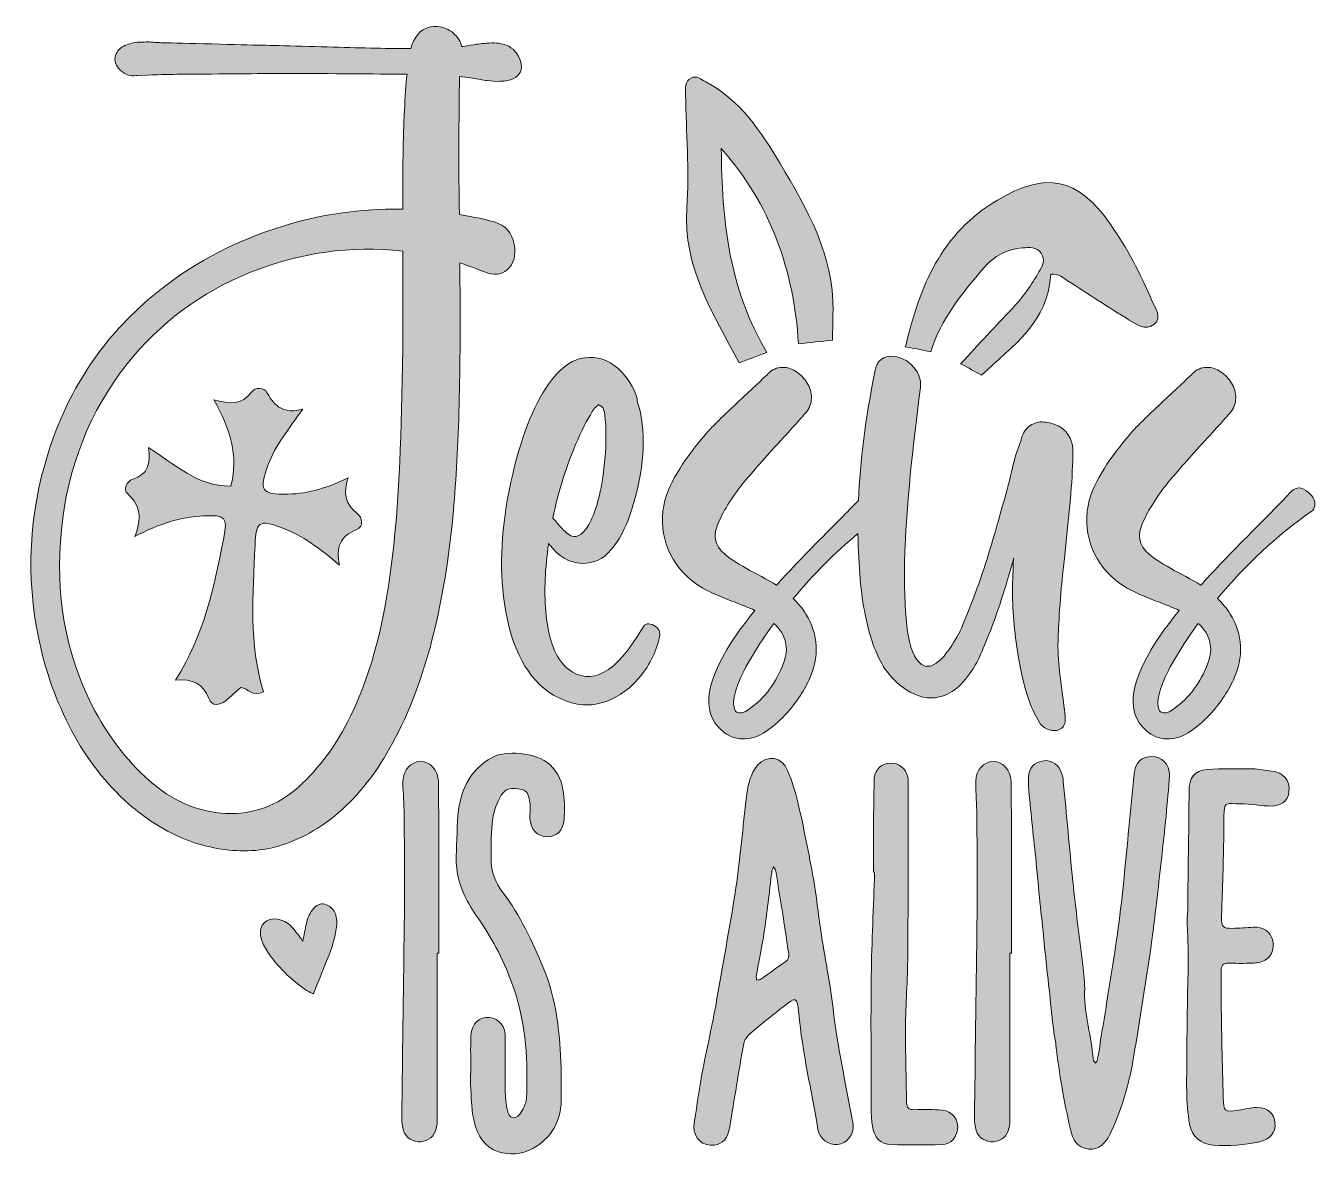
# Model space of a CAD drawing. Header units: inches. Extents: x 57 to 1020, y -961 to -119.
import ezdxf

# ---------------------------------------------------------------- set-up
doc = ezdxf.new("R2010")
doc.units = ezdxf.units.IN
doc.header["$MEASUREMENT"] = 0
doc.layers.add('Layer 1', color=7, linetype='Continuous')

# ---------------------------------------------------------------- blocks, each defined once
blk = doc.blocks.new('block 3')
at = {"layer": 'Layer 1', "true_color": 0x262626}
h = blk.add_hatch(color=250, dxfattribs=at)
h.dxf.hatch_style = 2
edge = h.paths.add_edge_path()
edge.add_spline(control_points=[(389.32, -872.21), (390.15, -863), (395.6, -857.98), (403.13, -858.81), (410.67, -859.23), (415.28, -865.51), (414.86, -874.31), (414.86, -887.29), (414.86, -900.27), (414.86, -912.83), (414.86, -917.86), (415.7, -923.3), (416.53, -928.32), (417.79, -933.77), (421.98, -935.44), (425.75, -930.84), (428.26, -927.49), (430.35, -923.3), (430.77, -919.11), (432.03, -891.89), (430.35, -865.09), (421.98, -839.13), (416.11, -821.13), (407.74, -804.38), (397.27, -788.46), (393.5, -783.02), (389.73, -778), (386.8, -772.13), (380.94, -761.67), (378.01, -750.78), (378.43, -738.63), (378.85, -726.91), (378.85, -715.18), (380.1, -703.88), (382.61, -687.13), (389.73, -673.31), (404.81, -664.94), (414.44, -659.49), (437.89, -660.33), (448.36, -670.38), (454.64, -676.24), (457.57, -683.78), (458.41, -691.74), (459.25, -698.02), (459.25, -704.71), (458.83, -711), (458.41, -718.95), (453.38, -723.98), (446.26, -723.98), (438.73, -723.56), (433.7, -718.53), (433.28, -710.16), (433.28, -706.39), (433.7, -702.2), (433.28, -698.43), (432.45, -694.25), (432.45, -689.64), (427, -688.8), (419.46, -687.13), (415.7, -687.13), (411.93, -692.99), (409, -698.02), (406.48, -704.3), (405.65, -710.16), (404.39, -720.21), (404.39, -730.26), (404.39, -740.73), (404.39, -749.94), (407.74, -758.31), (413.18, -765.43), (426.16, -782.6), (434.96, -801.86), (443.33, -821.54), (451.29, -840.81), (454.64, -861.32), (455.89, -882.26), (456.73, -894.82), (456.73, -907.8), (456.73, -920.79), (456.31, -936.28), (449.2, -948.84), (435.38, -956.38), (427, -960.98), (418.21, -961.4), (409.83, -958.89), (399.36, -955.54), (393.92, -946.33), (391.83, -936.28), (389.73, -928.74), (389.73, -920.79), (389.32, -912.83), (388.9, -908.64), (388.9, -904.46), (388.9, -900.27), (389.32, -900.27), (389.32, -900.27), (389.32, -900.27), (389.32, -891.06), (388.9, -881.42), (389.32, -872.21)], knot_values=[0, 0, 0, 0, 1, 1, 1, 2, 2, 2, 3, 3, 3, 4, 4, 4, 5, 5, 5, 6, 6, 6, 7, 7, 7, 8, 8, 8, 9, 9, 9, 10, 10, 10, 11, 11, 11, 12, 12, 12, 13, 13, 13, 14, 14, 14, 15, 15, 15, 16, 16, 16, 17, 17, 17, 18, 18, 18, 19, 19, 19, 20, 20, 20, 21, 21, 21, 22, 22, 22, 23, 23, 23, 24, 24, 24, 25, 25, 25, 26, 26, 26, 27, 27, 27, 28, 28, 28, 29, 29, 29, 30, 30, 30, 31, 31, 31, 32, 32, 32, 33, 33, 33, 33], degree=3, periodic=1)
h = blk.add_hatch(color=250, dxfattribs=at)
h.dxf.hatch_style = 2
edge = h.paths.add_edge_path()
edge.add_spline(control_points=[(561.01, -904.46), (564.35, -886.03), (568.54, -868.03), (571.89, -850.02), (576.92, -820.71), (582.36, -791.39), (586.97, -762.08), (590.32, -739.47), (591.99, -716.44), (594.92, -693.83), (595.34, -689.64), (596.18, -685.03), (597.44, -681.27), (598.69, -677.5), (600.37, -673.73), (602.88, -670.8), (610.42, -662.42), (621.3, -664.1), (625.49, -674.57), (628.84, -682.52), (631.35, -690.48), (633.45, -699.27), (637.64, -717.7), (641.4, -736.54), (644.75, -755.38), (647.27, -767.94), (648.1, -780.93), (650.2, -793.91), (653.13, -813.59), (657.32, -832.85), (659.41, -852.11), (662.76, -880.17), (668.62, -906.97), (673.65, -934.6), (674.07, -935.86), (674.07, -937.12), (674.48, -938.37), (674.9, -946.33), (669.88, -952.61), (662.76, -953.45), (656.06, -953.87), (649.36, -949.26), (648.1, -942.14), (643.5, -913.25), (636.38, -884.78), (633.87, -855.46), (632.61, -843.32), (631.77, -842.9), (622.14, -850.86), (613.77, -857.14), (605.39, -863.84), (597.44, -870.96), (595.34, -872.63), (593.25, -875.56), (592.83, -878.07), (589.06, -899.01), (585.71, -919.95), (582.36, -940.47), (581.1, -948.42), (577.34, -953.03), (571.05, -953.87), (562.26, -955.12), (555.56, -948.84), (555.56, -940.05), (557.24, -928.32), (558.91, -916.18), (561.01, -904.46)], knot_values=[0, 0, 0, 0, 1, 1, 1, 2, 2, 2, 3, 3, 3, 4, 4, 4, 5, 5, 5, 6, 6, 6, 7, 7, 7, 8, 8, 8, 9, 9, 9, 10, 10, 10, 11, 11, 11, 12, 12, 12, 13, 13, 13, 14, 14, 14, 15, 15, 15, 16, 16, 16, 17, 17, 17, 18, 18, 18, 19, 19, 19, 20, 20, 20, 21, 21, 21, 22, 22, 22, 22], degree=3, periodic=1)
edge = h.paths.add_edge_path()
edge.add_spline(control_points=[(602.46, -830.76), (603.72, -830.76), (604.97, -830.76), (605.81, -829.92), (612.09, -825.73), (617.95, -821.13), (624.23, -816.94), (626.33, -815.26), (626.75, -813.17), (626.33, -810.66), (625.49, -806.05), (625.07, -801.44), (624.23, -796.42), (621.72, -780.93), (619.21, -765.01), (616.7, -749.52), (616.7, -748.26), (615.44, -747.43), (615.02, -746.17), (614.6, -747.01), (614.19, -748.26), (613.77, -749.52), (613.77, -750.36), (613.77, -751.62), (613.35, -752.87), (611.67, -768.36), (609.58, -783.86), (607.48, -798.93), (605.81, -808.56), (603.72, -818.19), (602.04, -828.24), (602.04, -828.66), (602.46, -829.92), (602.46, -830.76)], knot_values=[0, 0, 0, 0, 1, 1, 1, 2, 2, 2, 3, 3, 3, 4, 4, 4, 5, 5, 5, 6, 6, 6, 7, 7, 7, 8, 8, 8, 9, 9, 9, 10, 10, 10, 11, 11, 11, 11], degree=3, periodic=1)
h = blk.add_hatch(color=250, dxfattribs=at)
h.dxf.hatch_style = 2
edge = h.paths.add_edge_path()
edge.add_spline(control_points=[(805.14, -679.17), (805.55, -672.89), (809.32, -668.28), (815.6, -667.45), (820.63, -666.19), (826.91, -669.12), (829.01, -674.57), (830.26, -677.08), (831.1, -680.01), (831.1, -682.94), (833.61, -707.65), (835.7, -732.35), (838.22, -757.06), (840.31, -778), (843.24, -798.51), (845.75, -819.45), (846.17, -826.15), (847.43, -833.27), (847.01, -839.97), (846.59, -857.14), (852.45, -873.05), (853.29, -889.8), (853.71, -891.06), (854.55, -891.89), (854.97, -892.73), (855.8, -891.89), (856.64, -891.06), (856.64, -889.8), (858.32, -881.84), (859.15, -873.05), (860.83, -864.67), (864.6, -840.39), (868.78, -816.1), (872.13, -791.81), (875.48, -767.11), (877.58, -741.98), (880.09, -717.28), (881.35, -703.88), (882.6, -690.48), (883.86, -677.08), (884.7, -668.7), (889.72, -663.68), (897.26, -664.1), (904.38, -664.1), (910.24, -669.54), (910.24, -677.92), (909.82, -687.96), (908.57, -698.43), (907.73, -708.49), (905.63, -730.26), (903.12, -751.62), (900.61, -773.39), (898.94, -787.21), (897.26, -801.44), (895.16, -815.26), (891.4, -840.81), (887.21, -866.35), (883.02, -891.47), (879.67, -910.32), (874.23, -928.74), (865.85, -945.91), (862.5, -952.61), (857.9, -957.64), (849.94, -956.8), (841.15, -955.96), (838.22, -949.68), (836.54, -942.14), (831.52, -921.62), (828.17, -900.69), (825.65, -879.33), (825.23, -875.56), (824.4, -872.21), (823.98, -868.86), (822.72, -859.65), (821.89, -850.86), (821.05, -841.64), (819.37, -827.41), (817.7, -812.75), (816.44, -798.1), (814.35, -778.83), (812.26, -759.15), (810.58, -739.47), (808.48, -721.88), (806.81, -704.3), (805.14, -686.29), (805.14, -684.2), (805.14, -681.69), (805.14, -679.17)], knot_values=[0, 0, 0, 0, 1, 1, 1, 2, 2, 2, 3, 3, 3, 4, 4, 4, 5, 5, 5, 6, 6, 6, 7, 7, 7, 8, 8, 8, 9, 9, 9, 10, 10, 10, 11, 11, 11, 12, 12, 12, 13, 13, 13, 14, 14, 14, 15, 15, 15, 16, 16, 16, 17, 17, 17, 18, 18, 18, 19, 19, 19, 20, 20, 20, 21, 21, 21, 22, 22, 22, 23, 23, 23, 24, 24, 24, 25, 25, 25, 26, 26, 26, 27, 27, 27, 28, 28, 28, 29, 29, 29, 29], degree=3, periodic=1)
h = blk.add_hatch(color=250, dxfattribs=at)
h.dxf.hatch_style = 2
edge = h.paths.add_edge_path()
edge.add_spline(control_points=[(364.19, -888.12), (364.19, -903.62), (364.19, -918.69), (364.19, -934.18), (364.19, -936.7), (364.19, -938.79), (363.35, -941.3), (362.52, -947.17), (357.49, -950.93), (352.05, -951.35), (346.18, -951.77), (340.74, -948.42), (339.07, -942.98), (338.23, -940.05), (337.81, -936.7), (337.81, -933.35), (337.81, -919.95), (338.23, -906.55), (338.23, -892.73), (338.65, -861.74), (339.07, -830.76), (339.49, -799.77), (339.91, -770.04), (339.91, -740.31), (339.49, -710.58), (339.49, -702.62), (339.07, -694.67), (338.65, -686.71), (338.65, -685.45), (338.65, -684.2), (338.65, -682.52), (339.07, -673.73), (344.51, -667.87), (351.63, -667.87), (359.17, -667.87), (364.61, -674.15), (365.03, -682.52), (365.03, -694.67), (365.45, -706.81), (365.45, -718.95), (365.45, -749.52), (365.45, -780.09), (365.45, -810.66), (365.03, -810.66), (364.61, -810.66), (364.19, -810.66), (364.19, -836.2), (364.19, -862.16), (364.19, -888.12)], knot_values=[0, 0, 0, 0, 1, 1, 1, 2, 2, 2, 3, 3, 3, 4, 4, 4, 5, 5, 5, 6, 6, 6, 7, 7, 7, 8, 8, 8, 9, 9, 9, 10, 10, 10, 11, 11, 11, 12, 12, 12, 13, 13, 13, 14, 14, 14, 15, 15, 15, 16, 16, 16, 16], degree=3, periodic=1)
h = blk.add_hatch(color=250, dxfattribs=at)
h.dxf.hatch_style = 2
edge = h.paths.add_edge_path()
edge.add_spline(control_points=[(689.98, -687.13), (689.98, -684.62), (689.98, -682.52), (689.98, -680.01), (691.23, -673.31), (695.84, -669.12), (702.12, -669.12), (708.4, -668.7), (713.85, -672.89), (715.1, -679.59), (715.52, -681.27), (715.52, -682.94), (715.52, -684.62), (715.52, -727.33), (715.52, -770.04), (715.1, -812.33), (715.1, -830.76), (713.43, -848.76), (713.43, -866.77), (713.43, -885.19), (713.85, -903.62), (714.27, -922.04), (714.27, -926.23), (715.94, -927.49), (720.13, -927.49), (725.99, -927.07), (732.27, -927.49), (738.14, -927.49), (746.51, -927.49), (751.95, -932.51), (752.37, -940.05), (752.37, -947.17), (747.77, -953.45), (740.23, -953.45), (728.08, -953.87), (715.52, -953.87), (702.96, -953.45), (694.59, -953.45), (689.98, -948), (688.72, -939.63), (688.3, -936.28), (687.89, -932.51), (687.89, -929.16), (687.89, -895.24), (687.47, -861.74), (687.89, -827.82), (688.3, -801.86), (689.56, -776.32), (690.4, -750.36), (689.98, -750.36), (689.98, -750.36), (689.56, -750.36), (689.56, -729.42), (689.56, -708.07), (689.98, -687.13)], knot_values=[0, 0, 0, 0, 1, 1, 1, 2, 2, 2, 3, 3, 3, 4, 4, 4, 5, 5, 5, 6, 6, 6, 7, 7, 7, 8, 8, 8, 9, 9, 9, 10, 10, 10, 11, 11, 11, 12, 12, 12, 13, 13, 13, 14, 14, 14, 15, 15, 15, 16, 16, 16, 17, 17, 17, 18, 18, 18, 18], degree=3, periodic=1)
h = blk.add_hatch(color=250, dxfattribs=at)
h.dxf.hatch_style = 2
edge = h.paths.add_edge_path()
edge.add_spline(control_points=[(791.32, -888.12), (791.32, -903.62), (791.32, -918.69), (791.32, -934.18), (791.32, -936.7), (791.32, -938.79), (790.48, -941.3), (789.64, -947.17), (784.62, -950.93), (779.17, -951.35), (773.31, -951.77), (767.87, -948.42), (766.19, -942.98), (765.35, -940.05), (764.94, -936.7), (764.94, -933.35), (764.94, -919.95), (765.35, -906.55), (765.35, -892.73), (765.77, -861.74), (766.19, -830.76), (766.61, -799.77), (767.03, -770.04), (767.03, -740.31), (766.61, -710.58), (766.61, -702.62), (766.19, -694.67), (765.77, -686.71), (765.77, -685.45), (765.77, -684.2), (765.77, -682.52), (766.19, -673.73), (771.64, -667.87), (778.75, -667.87), (786.29, -667.87), (791.73, -674.15), (792.15, -682.52), (792.15, -694.67), (792.57, -706.81), (792.57, -718.95), (792.57, -749.52), (792.57, -780.09), (792.57, -810.66), (792.15, -810.66), (791.73, -810.66), (791.32, -810.66), (791.32, -836.2), (791.32, -862.16), (791.32, -888.12)], knot_values=[0, 0, 0, 0, 1, 1, 1, 2, 2, 2, 3, 3, 3, 4, 4, 4, 5, 5, 5, 6, 6, 6, 7, 7, 7, 8, 8, 8, 9, 9, 9, 10, 10, 10, 11, 11, 11, 12, 12, 12, 13, 13, 13, 14, 14, 14, 15, 15, 15, 16, 16, 16, 16], degree=3, periodic=1)
h = blk.add_hatch(color=250, dxfattribs=at)
h.dxf.hatch_style = 2
edge = h.paths.add_edge_path()
edge.add_spline(control_points=[(924.06, -802.7), (924.06, -796), (923.22, -788.88), (923.64, -781.76), (924.06, -778), (924.06, -774.64), (924.06, -770.46), (924.06, -743.66), (924.9, -716.86), (924.9, -689.64), (924.9, -680.43), (928.66, -674.57), (938.3, -673.73), (949.6, -672.89), (960.91, -673.31), (972.21, -673.31), (977.24, -673.31), (981.84, -674.57), (986.45, -674.99), (995.24, -675.82), (1000.27, -682.1), (999.43, -690.06), (999.01, -697.6), (992.73, -701.78), (983.94, -700.95), (975.98, -700.53), (968.03, -699.27), (960.07, -699.27), (951.28, -698.85), (951.28, -699.27), (950.86, -708.07), (950.86, -727.75), (950.44, -747.43), (949.6, -767.53), (949.6, -772.97), (949.18, -778.42), (949.18, -783.86), (949.18, -791.39), (950.02, -792.23), (957.14, -792.23), (962.58, -792.23), (967.61, -791.81), (973.05, -791.39), (980.17, -790.98), (985.61, -794.74), (987.29, -801.03), (988.96, -808.14), (986.03, -814.85), (979.33, -816.94), (976.4, -818.19), (972.63, -818.19), (969.28, -818.19), (964.26, -818.61), (959.23, -818.19), (954.21, -818.19), (950.44, -818.19), (948.76, -819.87), (948.76, -824.06), (948.76, -830.34), (948.76, -836.62), (948.76, -842.9), (949.18, -868.03), (949.6, -893.57), (950.44, -918.69), (950.44, -928.74), (951.28, -929.58), (961.75, -927.91), (966.35, -927.07), (970.96, -925.81), (975.56, -925.81), (983.52, -925.81), (988.55, -930.42), (988.96, -937.12), (989.8, -944.66), (985.19, -949.68), (977.66, -951.35), (966.35, -953.87), (954.63, -954.71), (942.9, -953.87), (933.69, -953.03), (926.99, -947.59), (925.32, -938.37), (922.38, -922.46), (923.22, -904.87), (923.22, -888.96), (923.22, -875.98), (923.64, -863), (923.64, -850.02), (923.64, -834.53), (924.9, -818.61), (924.06, -802.7)], knot_values=[0, 0, 0, 0, 1, 1, 1, 2, 2, 2, 3, 3, 3, 4, 4, 4, 5, 5, 5, 6, 6, 6, 7, 7, 7, 8, 8, 8, 9, 9, 9, 10, 10, 10, 11, 11, 11, 12, 12, 12, 13, 13, 13, 14, 14, 14, 15, 15, 15, 16, 16, 16, 17, 17, 17, 18, 18, 18, 19, 19, 19, 20, 20, 20, 21, 21, 21, 22, 22, 22, 23, 23, 23, 24, 24, 24, 25, 25, 25, 26, 26, 26, 27, 27, 27, 28, 28, 28, 29, 29, 29, 30, 30, 30, 30], degree=3, periodic=1)
at = {"layer": 'Layer 1', "lineweight": 0}
for points, knots in [([(389.32, -872.21), (390.15, -863), (395.6, -857.98), (403.13, -858.81), (410.67, -859.23), (415.28, -865.51), (414.86, -874.31), (414.86, -887.29), (414.86, -900.27), (414.86, -912.83), (414.86, -917.86), (415.7, -923.3), (416.53, -928.32), (417.79, -933.77), (421.98, -935.44), (425.75, -930.84), (428.26, -927.49), (430.35, -923.3), (430.77, -919.11), (432.03, -891.89), (430.35, -865.09), (421.98, -839.13), (416.11, -821.13), (407.74, -804.38), (397.27, -788.46), (393.5, -783.02), (389.73, -778), (386.8, -772.13), (380.94, -761.67), (378.01, -750.78), (378.43, -738.63), (378.85, -726.91), (378.85, -715.18), (380.1, -703.88), (382.61, -687.13), (389.73, -673.31), (404.81, -664.94), (414.44, -659.49), (437.89, -660.33), (448.36, -670.38), (454.64, -676.24), (457.57, -683.78), (458.41, -691.74), (459.25, -698.02), (459.25, -704.71), (458.83, -711), (458.41, -718.95), (453.38, -723.98), (446.26, -723.98), (438.73, -723.56), (433.7, -718.53), (433.28, -710.16), (433.28, -706.39), (433.7, -702.2), (433.28, -698.43), (432.45, -694.25), (432.45, -689.64), (427, -688.8), (419.46, -687.13), (415.7, -687.13), (411.93, -692.99), (409, -698.02), (406.48, -704.3), (405.65, -710.16), (404.39, -720.21), (404.39, -730.26), (404.39, -740.73), (404.39, -749.94), (407.74, -758.31), (413.18, -765.43), (426.16, -782.6), (434.96, -801.86), (443.33, -821.54), (451.29, -840.81), (454.64, -861.32), (455.89, -882.26), (456.73, -894.82), (456.73, -907.8), (456.73, -920.79), (456.31, -936.28), (449.2, -948.84), (435.38, -956.38), (427, -960.98), (418.21, -961.4), (409.83, -958.89), (399.36, -955.54), (393.92, -946.33), (391.83, -936.28), (389.73, -928.74), (389.73, -920.79), (389.32, -912.83), (388.9, -908.64), (388.9, -904.46), (388.9, -900.27), (389.32, -900.27), (389.32, -900.27), (389.32, -900.27), (389.32, -891.06), (388.9, -881.42), (389.32, -872.21)], [0, 0, 0, 0, 1, 1, 1, 2, 2, 2, 3, 3, 3, 4, 4, 4, 5, 5, 5, 6, 6, 6, 7, 7, 7, 8, 8, 8, 9, 9, 9, 10, 10, 10, 11, 11, 11, 12, 12, 12, 13, 13, 13, 14, 14, 14, 15, 15, 15, 16, 16, 16, 17, 17, 17, 18, 18, 18, 19, 19, 19, 20, 20, 20, 21, 21, 21, 22, 22, 22, 23, 23, 23, 24, 24, 24, 25, 25, 25, 26, 26, 26, 27, 27, 27, 28, 28, 28, 29, 29, 29, 30, 30, 30, 31, 31, 31, 32, 32, 32, 33, 33, 33, 33]), ([(561.01, -904.46), (564.35, -886.03), (568.54, -868.03), (571.89, -850.02), (576.92, -820.71), (582.36, -791.39), (586.97, -762.08), (590.32, -739.47), (591.99, -716.44), (594.92, -693.83), (595.34, -689.64), (596.18, -685.03), (597.44, -681.27), (598.69, -677.5), (600.37, -673.73), (602.88, -670.8), (610.42, -662.42), (621.3, -664.1), (625.49, -674.57), (628.84, -682.52), (631.35, -690.48), (633.45, -699.27), (637.64, -717.7), (641.4, -736.54), (644.75, -755.38), (647.27, -767.94), (648.1, -780.93), (650.2, -793.91), (653.13, -813.59), (657.32, -832.85), (659.41, -852.11), (662.76, -880.17), (668.62, -906.97), (673.65, -934.6), (674.07, -935.86), (674.07, -937.12), (674.48, -938.37), (674.9, -946.33), (669.88, -952.61), (662.76, -953.45), (656.06, -953.87), (649.36, -949.26), (648.1, -942.14), (643.5, -913.25), (636.38, -884.78), (633.87, -855.46), (632.61, -843.32), (631.77, -842.9), (622.14, -850.86), (613.77, -857.14), (605.39, -863.84), (597.44, -870.96), (595.34, -872.63), (593.25, -875.56), (592.83, -878.07), (589.06, -899.01), (585.71, -919.95), (582.36, -940.47), (581.1, -948.42), (577.34, -953.03), (571.05, -953.87), (562.26, -955.12), (555.56, -948.84), (555.56, -940.05), (557.24, -928.32), (558.91, -916.18), (561.01, -904.46)], [0, 0, 0, 0, 1, 1, 1, 2, 2, 2, 3, 3, 3, 4, 4, 4, 5, 5, 5, 6, 6, 6, 7, 7, 7, 8, 8, 8, 9, 9, 9, 10, 10, 10, 11, 11, 11, 12, 12, 12, 13, 13, 13, 14, 14, 14, 15, 15, 15, 16, 16, 16, 17, 17, 17, 18, 18, 18, 19, 19, 19, 20, 20, 20, 21, 21, 21, 22, 22, 22, 22]), ([(805.14, -679.17), (805.55, -672.89), (809.32, -668.28), (815.6, -667.45), (820.63, -666.19), (826.91, -669.12), (829.01, -674.57), (830.26, -677.08), (831.1, -680.01), (831.1, -682.94), (833.61, -707.65), (835.7, -732.35), (838.22, -757.06), (840.31, -778), (843.24, -798.51), (845.75, -819.45), (846.17, -826.15), (847.43, -833.27), (847.01, -839.97), (846.59, -857.14), (852.45, -873.05), (853.29, -889.8), (853.71, -891.06), (854.55, -891.89), (854.97, -892.73), (855.8, -891.89), (856.64, -891.06), (856.64, -889.8), (858.32, -881.84), (859.15, -873.05), (860.83, -864.67), (864.6, -840.39), (868.78, -816.1), (872.13, -791.81), (875.48, -767.11), (877.58, -741.98), (880.09, -717.28), (881.35, -703.88), (882.6, -690.48), (883.86, -677.08), (884.7, -668.7), (889.72, -663.68), (897.26, -664.1), (904.38, -664.1), (910.24, -669.54), (910.24, -677.92), (909.82, -687.96), (908.57, -698.43), (907.73, -708.49), (905.63, -730.26), (903.12, -751.62), (900.61, -773.39), (898.94, -787.21), (897.26, -801.44), (895.16, -815.26), (891.4, -840.81), (887.21, -866.35), (883.02, -891.47), (879.67, -910.32), (874.23, -928.74), (865.85, -945.91), (862.5, -952.61), (857.9, -957.64), (849.94, -956.8), (841.15, -955.96), (838.22, -949.68), (836.54, -942.14), (831.52, -921.62), (828.17, -900.69), (825.65, -879.33), (825.23, -875.56), (824.4, -872.21), (823.98, -868.86), (822.72, -859.65), (821.89, -850.86), (821.05, -841.64), (819.37, -827.41), (817.7, -812.75), (816.44, -798.1), (814.35, -778.83), (812.26, -759.15), (810.58, -739.47), (808.48, -721.88), (806.81, -704.3), (805.14, -686.29), (805.14, -684.2), (805.14, -681.69), (805.14, -679.17)], [0, 0, 0, 0, 1, 1, 1, 2, 2, 2, 3, 3, 3, 4, 4, 4, 5, 5, 5, 6, 6, 6, 7, 7, 7, 8, 8, 8, 9, 9, 9, 10, 10, 10, 11, 11, 11, 12, 12, 12, 13, 13, 13, 14, 14, 14, 15, 15, 15, 16, 16, 16, 17, 17, 17, 18, 18, 18, 19, 19, 19, 20, 20, 20, 21, 21, 21, 22, 22, 22, 23, 23, 23, 24, 24, 24, 25, 25, 25, 26, 26, 26, 27, 27, 27, 28, 28, 28, 29, 29, 29, 29]), ([(364.19, -888.12), (364.19, -903.62), (364.19, -918.69), (364.19, -934.18), (364.19, -936.7), (364.19, -938.79), (363.35, -941.3), (362.52, -947.17), (357.49, -950.93), (352.05, -951.35), (346.18, -951.77), (340.74, -948.42), (339.07, -942.98), (338.23, -940.05), (337.81, -936.7), (337.81, -933.35), (337.81, -919.95), (338.23, -906.55), (338.23, -892.73), (338.65, -861.74), (339.07, -830.76), (339.49, -799.77), (339.91, -770.04), (339.91, -740.31), (339.49, -710.58), (339.49, -702.62), (339.07, -694.67), (338.65, -686.71), (338.65, -685.45), (338.65, -684.2), (338.65, -682.52), (339.07, -673.73), (344.51, -667.87), (351.63, -667.87), (359.17, -667.87), (364.61, -674.15), (365.03, -682.52), (365.03, -694.67), (365.45, -706.81), (365.45, -718.95), (365.45, -749.52), (365.45, -780.09), (365.45, -810.66), (365.03, -810.66), (364.61, -810.66), (364.19, -810.66), (364.19, -836.2), (364.19, -862.16), (364.19, -888.12)], [0, 0, 0, 0, 1, 1, 1, 2, 2, 2, 3, 3, 3, 4, 4, 4, 5, 5, 5, 6, 6, 6, 7, 7, 7, 8, 8, 8, 9, 9, 9, 10, 10, 10, 11, 11, 11, 12, 12, 12, 13, 13, 13, 14, 14, 14, 15, 15, 15, 16, 16, 16, 16]), ([(689.98, -687.13), (689.98, -684.62), (689.98, -682.52), (689.98, -680.01), (691.23, -673.31), (695.84, -669.12), (702.12, -669.12), (708.4, -668.7), (713.85, -672.89), (715.1, -679.59), (715.52, -681.27), (715.52, -682.94), (715.52, -684.62), (715.52, -727.33), (715.52, -770.04), (715.1, -812.33), (715.1, -830.76), (713.43, -848.76), (713.43, -866.77), (713.43, -885.19), (713.85, -903.62), (714.27, -922.04), (714.27, -926.23), (715.94, -927.49), (720.13, -927.49), (725.99, -927.07), (732.27, -927.49), (738.14, -927.49), (746.51, -927.49), (751.95, -932.51), (752.37, -940.05), (752.37, -947.17), (747.77, -953.45), (740.23, -953.45), (728.08, -953.87), (715.52, -953.87), (702.96, -953.45), (694.59, -953.45), (689.98, -948), (688.72, -939.63), (688.3, -936.28), (687.89, -932.51), (687.89, -929.16), (687.89, -895.24), (687.47, -861.74), (687.89, -827.82), (688.3, -801.86), (689.56, -776.32), (690.4, -750.36), (689.98, -750.36), (689.98, -750.36), (689.56, -750.36), (689.56, -729.42), (689.56, -708.07), (689.98, -687.13)], [0, 0, 0, 0, 1, 1, 1, 2, 2, 2, 3, 3, 3, 4, 4, 4, 5, 5, 5, 6, 6, 6, 7, 7, 7, 8, 8, 8, 9, 9, 9, 10, 10, 10, 11, 11, 11, 12, 12, 12, 13, 13, 13, 14, 14, 14, 15, 15, 15, 16, 16, 16, 17, 17, 17, 18, 18, 18, 18]), ([(791.32, -888.12), (791.32, -903.62), (791.32, -918.69), (791.32, -934.18), (791.32, -936.7), (791.32, -938.79), (790.48, -941.3), (789.64, -947.17), (784.62, -950.93), (779.17, -951.35), (773.31, -951.77), (767.87, -948.42), (766.19, -942.98), (765.35, -940.05), (764.94, -936.7), (764.94, -933.35), (764.94, -919.95), (765.35, -906.55), (765.35, -892.73), (765.77, -861.74), (766.19, -830.76), (766.61, -799.77), (767.03, -770.04), (767.03, -740.31), (766.61, -710.58), (766.61, -702.62), (766.19, -694.67), (765.77, -686.71), (765.77, -685.45), (765.77, -684.2), (765.77, -682.52), (766.19, -673.73), (771.64, -667.87), (778.75, -667.87), (786.29, -667.87), (791.73, -674.15), (792.15, -682.52), (792.15, -694.67), (792.57, -706.81), (792.57, -718.95), (792.57, -749.52), (792.57, -780.09), (792.57, -810.66), (792.15, -810.66), (791.73, -810.66), (791.32, -810.66), (791.32, -836.2), (791.32, -862.16), (791.32, -888.12)], [0, 0, 0, 0, 1, 1, 1, 2, 2, 2, 3, 3, 3, 4, 4, 4, 5, 5, 5, 6, 6, 6, 7, 7, 7, 8, 8, 8, 9, 9, 9, 10, 10, 10, 11, 11, 11, 12, 12, 12, 13, 13, 13, 14, 14, 14, 15, 15, 15, 16, 16, 16, 16]), ([(924.06, -802.7), (924.06, -796), (923.22, -788.88), (923.64, -781.76), (924.06, -778), (924.06, -774.64), (924.06, -770.46), (924.06, -743.66), (924.9, -716.86), (924.9, -689.64), (924.9, -680.43), (928.66, -674.57), (938.3, -673.73), (949.6, -672.89), (960.91, -673.31), (972.21, -673.31), (977.24, -673.31), (981.84, -674.57), (986.45, -674.99), (995.24, -675.82), (1000.27, -682.1), (999.43, -690.06), (999.01, -697.6), (992.73, -701.78), (983.94, -700.95), (975.98, -700.53), (968.03, -699.27), (960.07, -699.27), (951.28, -698.85), (951.28, -699.27), (950.86, -708.07), (950.86, -727.75), (950.44, -747.43), (949.6, -767.53), (949.6, -772.97), (949.18, -778.42), (949.18, -783.86), (949.18, -791.39), (950.02, -792.23), (957.14, -792.23), (962.58, -792.23), (967.61, -791.81), (973.05, -791.39), (980.17, -790.98), (985.61, -794.74), (987.29, -801.03), (988.96, -808.14), (986.03, -814.85), (979.33, -816.94), (976.4, -818.19), (972.63, -818.19), (969.28, -818.19), (964.26, -818.61), (959.23, -818.19), (954.21, -818.19), (950.44, -818.19), (948.76, -819.87), (948.76, -824.06), (948.76, -830.34), (948.76, -836.62), (948.76, -842.9), (949.18, -868.03), (949.6, -893.57), (950.44, -918.69), (950.44, -928.74), (951.28, -929.58), (961.75, -927.91), (966.35, -927.07), (970.96, -925.81), (975.56, -925.81), (983.52, -925.81), (988.55, -930.42), (988.96, -937.12), (989.8, -944.66), (985.19, -949.68), (977.66, -951.35), (966.35, -953.87), (954.63, -954.71), (942.9, -953.87), (933.69, -953.03), (926.99, -947.59), (925.32, -938.37), (922.38, -922.46), (923.22, -904.87), (923.22, -888.96), (923.22, -875.98), (923.64, -863), (923.64, -850.02), (923.64, -834.53), (924.9, -818.61), (924.06, -802.7)], [0, 0, 0, 0, 1, 1, 1, 2, 2, 2, 3, 3, 3, 4, 4, 4, 5, 5, 5, 6, 6, 6, 7, 7, 7, 8, 8, 8, 9, 9, 9, 10, 10, 10, 11, 11, 11, 12, 12, 12, 13, 13, 13, 14, 14, 14, 15, 15, 15, 16, 16, 16, 17, 17, 17, 18, 18, 18, 19, 19, 19, 20, 20, 20, 21, 21, 21, 22, 22, 22, 23, 23, 23, 24, 24, 24, 25, 25, 25, 26, 26, 26, 27, 27, 27, 28, 28, 28, 29, 29, 29, 30, 30, 30, 30]), ([(602.46, -830.76), (603.72, -830.76), (604.97, -830.76), (605.81, -829.92), (612.09, -825.73), (617.95, -821.13), (624.23, -816.94), (626.33, -815.26), (626.75, -813.17), (626.33, -810.66), (625.49, -806.05), (625.07, -801.44), (624.23, -796.42), (621.72, -780.93), (619.21, -765.01), (616.7, -749.52), (616.7, -748.26), (615.44, -747.43), (615.02, -746.17), (614.6, -747.01), (614.19, -748.26), (613.77, -749.52), (613.77, -750.36), (613.77, -751.62), (613.35, -752.87), (611.67, -768.36), (609.58, -783.86), (607.48, -798.93), (605.81, -808.56), (603.72, -818.19), (602.04, -828.24), (602.04, -828.66), (602.46, -829.92), (602.46, -830.76)], [0, 0, 0, 0, 1, 1, 1, 2, 2, 2, 3, 3, 3, 4, 4, 4, 5, 5, 5, 6, 6, 6, 7, 7, 7, 8, 8, 8, 9, 9, 9, 10, 10, 10, 11, 11, 11, 11])]:
    blk.add_open_spline(points, degree=3, knots=knots, dxfattribs=at)
blk = doc.blocks.new('block 4')
at = {"layer": 'Layer 1', "true_color": 0x0153a5}
h = blk.add_hatch(color=154, dxfattribs=at)
h.dxf.hatch_style = 2
edge = h.paths.add_edge_path()
edge.add_spline(control_points=[(421.53, -282.06), (419.93, -273.31), (415.01, -267.77), (406.79, -265.44), (400.72, -263.66), (392.06, -261.78), (380.8, -259.82), (380.44, -240.88), (380.27, -226.59), (380.27, -216.94), (380.27, -212.48), (380.31, -205.6), (380.4, -196.31), (380.49, -187.02), (380.53, -180.14), (380.53, -175.67), (380.53, -173.53), (380.58, -170.49), (380.67, -166.56), (380.76, -162.63), (380.8, -159.69), (380.8, -157.72), (380.8, -157.72), (380.8, -156.91), (380.8, -156.91), (383.12, -157.09), (386.34, -157.54), (390.45, -158.26), (394.56, -158.97), (398.17, -159.55), (401.3, -160), (404.42, -160.44), (407.82, -160.63), (411.49, -160.53), (415.14, -160.44), (418.23, -159.86), (420.73, -158.79), (426.27, -155.94), (428.1, -151.51), (426.22, -145.53), (424.35, -139.54), (420.82, -135.57), (415.64, -133.6), (413.85, -132.89), (411.93, -132.4), (409.88, -132.13), (407.82, -131.86), (405.5, -131.82), (402.91, -131.99), (400.32, -132.17), (398.17, -132.35), (396.48, -132.53), (394.78, -132.71), (392.28, -133.07), (388.97, -133.6), (385.67, -134.14), (383.48, -134.5), (382.41, -134.67), (382.23, -132.89), (381.51, -131.1), (380.27, -129.31), (377.76, -125.56), (374.55, -122.84), (370.62, -121.14), (366.69, -119.45), (362.49, -119.13), (358.02, -120.2), (351.41, -121.99), (346.95, -127.26), (344.63, -136.01), (344.63, -136.01), (329.08, -136.01), (329.08, -136.01), (319.61, -135.84), (309.56, -135.61), (298.94, -135.34), (288.31, -135.08), (276.51, -134.76), (263.56, -134.41), (250.61, -134.05), (240.56, -133.78), (233.42, -133.6), (225.2, -133.43), (212.78, -133.11), (196.17, -132.66), (179.55, -132.22), (167.05, -131.91), (158.65, -131.73), (157.94, -131.73), (156.38, -131.64), (153.96, -131.46), (151.55, -131.28), (149.63, -131.19), (148.2, -131.19), (146.77, -131.19), (144.85, -131.24), (142.44, -131.32), (140.03, -131.42), (138.02, -131.68), (136.41, -132.13), (134.8, -132.58), (133.1, -133.16), (131.32, -133.87), (129.53, -134.59), (128.06, -135.57), (126.9, -136.82), (125.73, -138.07), (124.89, -139.5), (124.35, -141.11), (123.1, -145.22), (124.31, -148.97), (127.97, -152.36), (131.63, -155.76), (135.52, -157.01), (139.63, -156.11), (139.63, -156.11), (139.9, -156.11), (139.9, -156.11), (139.9, -156.11), (140.16, -156.11), (140.16, -156.11), (140.16, -156.11), (140.43, -156.11), (140.43, -156.11), (140.43, -156.11), (147.93, -155.84), (147.93, -155.84), (158.65, -155.49), (166.69, -155.31), (172.05, -155.31), (205.99, -154.95), (231.45, -154.77), (248.42, -154.77), (288.26, -154.77), (318.18, -154.95), (338.2, -155.31), (338.2, -155.31), (341.68, -155.31), (341.68, -155.31), (340.07, -170.49), (339.09, -190.86), (338.73, -216.4), (338.55, -225.16), (338.46, -238.29), (338.46, -255.8), (303.8, -255.26), (269.95, -260.85), (236.9, -272.54), (203.85, -284.25), (174.37, -301.26), (148.47, -323.59), (113.1, -354.14), (88.26, -392.24), (73.97, -437.88), (59.68, -483.53), (57.36, -529.66), (67.01, -576.29), (72.01, -600.41), (80.18, -623.23), (91.53, -644.76), (102.87, -666.28), (117.12, -684.55), (134.27, -699.56), (146.42, -710.28), (159.46, -718.63), (173.39, -724.61), (187.33, -730.6), (201.97, -733.86), (217.34, -734.39), (232.7, -734.93), (247.71, -731.62), (262.36, -724.48), (297.37, -707.86), (325.15, -673.83), (345.7, -622.38), (361.06, -583.79), (371.24, -536.54), (376.25, -480.62), (380.35, -434.53), (381.96, -375.58), (381.07, -303.76), (381.07, -303.76), (381.07, -295.99), (381.07, -295.99), (385.18, -297.24), (391.34, -299.48), (399.56, -302.69), (406.35, -305.55), (411.97, -305.01), (416.44, -301.08), (421.44, -296.62), (423.14, -290.28), (421.53, -282.06)], knot_values=[0, 0, 0, 0, 1, 1, 1, 2, 2, 2, 3, 3, 3, 4, 4, 4, 5, 5, 5, 6, 6, 6, 7, 7, 7, 8, 8, 8, 9, 9, 9, 10, 10, 10, 11, 11, 11, 12, 12, 12, 13, 13, 13, 14, 14, 14, 15, 15, 15, 16, 16, 16, 17, 17, 17, 18, 18, 18, 19, 19, 19, 20, 20, 20, 21, 21, 21, 22, 22, 22, 23, 23, 23, 24, 24, 24, 25, 25, 25, 26, 26, 26, 27, 27, 27, 28, 28, 28, 29, 29, 29, 30, 30, 30, 31, 31, 31, 32, 32, 32, 33, 33, 33, 34, 34, 34, 35, 35, 35, 36, 36, 36, 37, 37, 37, 38, 38, 38, 39, 39, 39, 40, 40, 40, 41, 41, 41, 42, 42, 42, 43, 43, 43, 44, 44, 44, 45, 45, 45, 46, 46, 46, 47, 47, 47, 48, 48, 48, 49, 49, 49, 50, 50, 50, 51, 51, 51, 52, 52, 52, 53, 53, 53, 54, 54, 54, 55, 55, 55, 56, 56, 56, 57, 57, 57, 58, 58, 58, 59, 59, 59, 60, 60, 60, 61, 61, 61, 62, 62, 62, 63, 63, 63, 64, 64, 64, 64], degree=3, periodic=1)
edge = h.paths.add_edge_path()
edge.add_spline(control_points=[(338.46, -360.31), (337.75, -423.55), (335.51, -472.32), (331.76, -506.62), (326.22, -559.32), (315.51, -601.75), (299.61, -633.9), (289.24, -655.16), (276.25, -672.8), (260.62, -686.83), (244.98, -700.85), (226.99, -707.42), (206.62, -706.53), (185.54, -705.45), (166.43, -697.23), (149.28, -681.87), (132.13, -666.5), (118.01, -648.01), (106.93, -626.4), (86.75, -586.39), (79.07, -542.66), (83.89, -495.23), (88.71, -447.8), (105.06, -406.49), (132.93, -371.29), (157.4, -340.57), (188.08, -317.79), (224.98, -302.96), (261.86, -288.13), (299.69, -282.86), (338.46, -287.15), (338.46, -287.15), (338.46, -360.31), (338.46, -360.31)], knot_values=[0, 0, 0, 0, 1, 1, 1, 2, 2, 2, 3, 3, 3, 4, 4, 4, 5, 5, 5, 6, 6, 6, 7, 7, 7, 8, 8, 8, 9, 9, 9, 10, 10, 10, 11, 11, 11, 11], degree=3, periodic=1)
h = blk.add_hatch(color=154, dxfattribs=at)
h.dxf.hatch_style = 2
edge = h.paths.add_edge_path()
edge.add_spline(control_points=[(525.77, -566.38), (522.02, -564.23), (519.16, -564.86), (517.2, -568.25), (497.54, -602.2), (478.97, -612.29), (461.46, -598.53), (452.53, -591.39), (447.08, -577.01), (445.11, -555.39), (443.86, -540.56), (444.58, -523.86), (447.26, -505.28), (454.58, -514.92), (462.89, -519.84), (472.18, -520.02), (480.93, -520.2), (488.21, -516.76), (494.02, -509.7), (499.82, -502.64), (504.42, -494.11), (507.82, -484.11), (517.47, -455.53), (520.15, -430.07), (515.86, -407.74), (515.68, -407.03), (515.46, -406.22), (515.19, -405.32), (514.92, -404.43), (514.61, -403.41), (514.25, -402.24), (513.89, -401.08), (513.62, -400.23), (513.45, -399.7), (513.45, -398.45), (513.18, -396.84), (512.64, -394.87), (509.07, -385.41), (503.57, -377.9), (496.16, -372.36), (488.75, -366.83), (480.31, -365.13), (470.84, -367.27), (463.15, -369.06), (455.3, -375.4), (447.26, -386.3), (435.64, -402.56), (426.26, -426.94), (419.12, -459.46), (411.98, -492.33), (410.37, -522.52), (414.3, -550.03), (419.3, -583.79), (431.54, -606.57), (451.01, -618.36), (463.15, -625.15), (474.63, -627.16), (485.44, -624.39), (496.25, -621.62), (505.72, -615.64), (513.85, -606.44), (521.98, -597.24), (527.38, -586.65), (530.06, -574.68), (530.95, -571.29), (529.53, -568.52), (525.77, -566.38)], knot_values=[0, 0, 0, 0, 1, 1, 1, 2, 2, 2, 3, 3, 3, 4, 4, 4, 5, 5, 5, 6, 6, 6, 7, 7, 7, 8, 8, 8, 9, 9, 9, 10, 10, 10, 11, 11, 11, 12, 12, 12, 13, 13, 13, 14, 14, 14, 15, 15, 15, 16, 16, 16, 17, 17, 17, 18, 18, 18, 19, 19, 19, 20, 20, 20, 21, 21, 21, 22, 22, 22, 22], degree=3, periodic=1)
edge = h.paths.add_edge_path()
edge.add_spline(control_points=[(468.96, -427.83), (473.43, -417.65), (477.54, -409.97), (481.29, -404.79), (481.29, -404.79), (481.56, -404.25), (481.56, -404.25), (481.91, -404.08), (482.4, -403.67), (483.03, -403.05), (483.66, -402.42), (484.14, -401.93), (484.51, -401.57), (486.47, -403.01), (487.63, -403.81), (487.99, -403.98), (487.99, -404.34), (488.08, -404.79), (488.26, -405.32), (488.43, -405.86), (488.61, -406.31), (488.79, -406.66), (488.79, -406.85), (488.88, -407.03), (489.06, -407.2), (489.06, -407.2), (489.06, -407.74), (489.06, -407.74), (489.06, -408.63), (489.15, -410.01), (489.33, -411.89), (489.51, -413.77), (489.68, -415.15), (489.87, -416.04), (490.4, -427.48), (489.87, -439.18), (488.26, -451.15), (486.11, -468.66), (482.36, -482.14), (477, -491.61), (472.18, -499.65), (467.18, -501.89), (462, -498.31), (459.32, -496.35), (455.47, -492.33), (450.47, -486.25), (454.58, -466.07), (460.75, -446.59), (468.96, -427.83)], knot_values=[0, 0, 0, 0, 1, 1, 1, 2, 2, 2, 3, 3, 3, 4, 4, 4, 5, 5, 5, 6, 6, 6, 7, 7, 7, 8, 8, 8, 9, 9, 9, 10, 10, 10, 11, 11, 11, 12, 12, 12, 13, 13, 13, 14, 14, 14, 15, 15, 15, 16, 16, 16, 16], degree=3, periodic=1)
h = blk.add_hatch(color=154, dxfattribs=at)
h.dxf.hatch_style = 2
edge = h.paths.add_edge_path()
edge.add_spline(control_points=[(826.04, -416.85), (822.55, -415.42), (818.98, -414.66), (815.32, -414.57), (811.65, -414.48), (808.35, -415.64), (805.4, -418.05), (802.46, -420.46), (800.53, -423.82), (799.64, -428.1), (798.21, -431.5), (796.92, -435.16), (795.76, -439.09), (794.59, -443.02), (793.43, -447.58), (792.27, -452.76), (791.11, -457.94), (790.17, -461.69), (789.46, -464.01), (783.74, -484.74), (780.52, -496.17), (779.81, -498.31), (773.74, -519.21), (768.02, -536.36), (762.66, -549.76), (759.45, -557.8), (757.12, -563.56), (755.69, -567.05), (754.26, -570.53), (751.68, -575.26), (747.92, -581.25), (744.17, -587.24), (740.24, -591.74), (736.13, -594.78), (736.13, -594.78), (736.4, -594.51), (736.4, -594.51), (736.4, -594.51), (732.92, -596.39), (732.92, -596.39), (732.56, -596.57), (731.93, -596.66), (731.04, -596.66), (731.04, -596.66), (729.97, -596.66), (729.97, -596.66), (729.61, -596.66), (729.34, -596.66), (729.16, -596.66), (729.16, -596.66), (728.63, -596.92), (728.63, -596.92), (728.63, -596.92), (727.02, -596.12), (727.02, -596.12), (724.88, -595.23), (723.09, -593.71), (721.66, -591.56), (717.37, -584.96), (714.7, -573.88), (713.62, -558.34), (712.55, -540.65), (712.37, -523.68), (713.09, -507.42), (714.51, -476.16), (718.35, -436.68), (724.61, -388.98), (725.15, -384.52), (724.07, -380.23), (721.39, -376.12), (717.11, -369.86), (711.48, -366.38), (704.51, -365.67), (696.83, -364.95), (692.18, -368.7), (690.58, -376.92), (683.6, -411.97), (679.55, -443.98), (678.35, -473.03), (671.91, -479.7), (663.14, -488.64), (651.99, -499.92), (636.62, -515.46), (625.01, -527.61), (617.15, -536.36), (614.11, -534.4), (608.53, -531.23), (600.41, -526.85), (592.27, -522.47), (586.07, -518.77), (581.78, -515.73), (572.49, -509.12), (569.45, -501.53), (572.67, -492.95), (575.88, -484.02), (581.96, -473.75), (590.89, -462.13), (596.61, -454.99), (605.09, -445.25), (616.35, -432.93), (627.6, -420.6), (635.19, -412.2), (639.13, -407.74), (641.81, -404.52), (643.19, -400.86), (643.28, -396.75), (643.37, -392.64), (642.34, -388.94), (640.2, -385.63), (638.05, -382.33), (635.38, -379.51), (632.16, -377.19), (628.94, -374.87), (625.37, -373.75), (621.44, -373.84), (617.51, -373.93), (614.02, -375.49), (610.99, -378.53), (609.38, -380.13), (602.9, -386.26), (591.56, -396.88), (580.22, -407.51), (572.44, -415.02), (568.25, -419.39), (564.05, -423.77), (558.6, -430.47), (551.9, -439.49), (545.2, -448.51), (540.16, -457.04), (536.76, -465.08), (532.3, -475.62), (531.05, -486.48), (533.01, -497.64), (534.98, -508.81), (539.89, -518.59), (547.75, -526.98), (552.04, -531.63), (556.9, -535.47), (562.35, -538.51), (567.8, -541.55), (574.77, -544.67), (583.25, -547.89), (591.74, -551.1), (597.5, -553.43), (600.54, -554.85), (600.54, -554.85), (600.81, -554.85), (600.81, -554.85), (600.81, -554.85), (601.07, -555.12), (601.07, -555.12), (595, -562.8), (590.71, -568.43), (588.21, -572), (564.27, -606.3), (560.34, -630.51), (576.42, -644.62), (581.06, -648.73), (586.16, -650.83), (591.7, -650.92), (597.23, -651.01), (602.46, -649.58), (607.37, -646.63), (612.28, -643.69), (617.06, -639.84), (621.71, -635.11), (626.35, -630.38), (630.32, -625.55), (633.63, -620.64), (636.94, -615.73), (639.57, -611.13), (641.54, -606.84), (649.4, -589.69), (648.59, -573.34), (639.13, -557.8), (636.62, -553.69), (633.5, -549.85), (629.75, -546.28), (644.65, -528.2), (660.75, -512.06), (678.01, -497.79), (678.4, -522.82), (680.17, -542.93), (683.34, -558.07), (687.09, -576.83), (692.45, -590.94), (699.42, -600.41), (705.13, -608.27), (712.1, -614.03), (720.32, -617.69), (728.54, -621.36), (736.67, -621.31), (744.71, -617.56), (749.53, -615.41), (754.04, -611.66), (758.24, -606.3), (762.43, -600.94), (765.47, -596.35), (767.35, -592.5), (769.23, -588.66), (771.59, -583.17), (774.45, -576.02), (780.52, -561.2), (786.78, -542.44), (793.21, -519.75), (793.39, -519.39), (793.57, -518.81), (793.75, -518.01), (793.92, -517.2), (794.01, -516.62), (794.01, -516.26), (793.48, -530.2), (793.21, -537.26), (793.21, -537.43), (793.03, -553.87), (794.46, -571.02), (797.5, -588.89), (801.07, -611.04), (806.34, -627.65), (813.31, -638.73), (814.92, -641.23), (817.33, -643.02), (820.54, -644.09), (823.76, -645.16), (826.61, -644.98), (829.12, -643.55), (831.62, -642.12), (832.78, -639.53), (832.6, -635.78), (832.24, -630.96), (831.31, -623.05), (829.79, -612.07), (828.27, -601.08), (827.42, -592.55), (827.24, -586.47), (826.88, -577.36), (827.69, -561.38), (829.65, -538.51), (830.37, -531.18), (831.48, -520.42), (833.01, -506.22), (834.52, -492.01), (835.77, -479.24), (836.76, -467.9), (837.74, -456.55), (838.23, -445.79), (838.23, -435.61), (838.23, -431.32), (837.07, -427.48), (834.74, -424.08), (832.42, -420.69), (829.52, -418.28), (826.04, -416.85)], knot_values=[0, 0, 0, 0, 1, 1, 1, 2, 2, 2, 3, 3, 3, 4, 4, 4, 5, 5, 5, 6, 6, 6, 7, 7, 7, 8, 8, 8, 9, 9, 9, 10, 10, 10, 11, 11, 11, 12, 12, 12, 13, 13, 13, 14, 14, 14, 15, 15, 15, 16, 16, 16, 17, 17, 17, 18, 18, 18, 19, 19, 19, 20, 20, 20, 21, 21, 21, 22, 22, 22, 23, 23, 23, 24, 24, 24, 25, 25, 25, 26, 26, 26, 27, 27, 27, 28, 28, 28, 29, 29, 29, 30, 30, 30, 31, 31, 31, 32, 32, 32, 33, 33, 33, 34, 34, 34, 35, 35, 35, 36, 36, 36, 37, 37, 37, 38, 38, 38, 39, 39, 39, 40, 40, 40, 41, 41, 41, 42, 42, 42, 43, 43, 43, 44, 44, 44, 45, 45, 45, 46, 46, 46, 47, 47, 47, 48, 48, 48, 49, 49, 49, 50, 50, 50, 51, 51, 51, 52, 52, 52, 53, 53, 53, 54, 54, 54, 55, 55, 55, 56, 56, 56, 57, 57, 57, 58, 58, 58, 59, 59, 59, 60, 60, 60, 61, 61, 61, 62, 62, 62, 63, 63, 63, 64, 64, 64, 65, 65, 65, 66, 66, 66, 67, 67, 67, 68, 68, 68, 69, 69, 69, 70, 70, 70, 71, 71, 71, 72, 72, 72, 73, 73, 73, 74, 74, 74, 75, 75, 75, 76, 76, 76, 77, 77, 77, 78, 78, 78, 79, 79, 79, 80, 80, 80, 81, 81, 81, 82, 82, 82, 83, 83, 83, 84, 84, 84, 84], degree=3, periodic=1)
edge = h.paths.add_edge_path()
edge.add_spline(control_points=[(622.51, -594.51), (616.97, -609.16), (608.58, -620.42), (597.32, -628.28), (593.75, -631.13), (590.8, -632.16), (588.48, -631.36), (586.16, -630.56), (585.08, -627.83), (585.26, -623.19), (585.8, -614.43), (591.07, -602.02), (601.07, -585.94), (606.25, -577.54), (610.99, -570.49), (615.28, -564.77), (624.39, -573.34), (626.8, -583.26), (622.51, -594.51)], knot_values=[0, 0, 0, 0, 1, 1, 1, 2, 2, 2, 3, 3, 3, 4, 4, 4, 5, 5, 5, 6, 6, 6, 6], degree=3, periodic=1)
h = blk.add_hatch(color=154, dxfattribs=at)
h.dxf.hatch_style = 2
edge = h.paths.add_edge_path()
edge.add_spline(control_points=[(1013.75, -466.96), (1008.93, -462.85), (1004.73, -462.67), (1001.16, -466.42), (994.73, -473.21), (983.83, -484.38), (968.46, -499.92), (953.1, -515.46), (941.49, -527.61), (933.63, -536.36), (930.59, -534.4), (925.01, -531.23), (916.88, -526.85), (908.75, -522.47), (902.54, -518.77), (898.25, -515.73), (888.97, -509.12), (885.93, -501.53), (889.14, -492.95), (892.36, -484.02), (898.43, -473.75), (907.37, -462.13), (913.08, -454.99), (921.57, -445.25), (932.82, -432.93), (944.08, -420.6), (951.67, -412.2), (955.6, -407.74), (958.28, -404.52), (959.66, -400.86), (959.75, -396.75), (959.84, -392.64), (958.82, -388.94), (956.67, -385.63), (954.53, -382.33), (951.85, -379.51), (948.64, -377.19), (945.42, -374.87), (941.84, -373.75), (937.92, -373.84), (933.98, -373.93), (930.5, -375.49), (927.46, -378.53), (925.86, -380.13), (919.38, -386.26), (908.04, -396.88), (896.69, -407.51), (888.92, -415.02), (884.72, -419.39), (880.52, -423.77), (875.08, -430.47), (868.38, -439.49), (861.68, -448.51), (856.63, -457.04), (853.24, -465.08), (848.77, -475.62), (847.52, -486.48), (849.49, -497.64), (851.45, -508.81), (856.36, -518.59), (864.22, -526.98), (868.51, -531.63), (873.38, -535.47), (878.83, -538.51), (884.27, -541.55), (891.24, -544.67), (899.73, -547.89), (908.21, -551.1), (913.97, -553.43), (917.01, -554.85), (917.01, -554.85), (917.28, -554.85), (917.28, -554.85), (917.28, -554.85), (917.55, -555.12), (917.55, -555.12), (911.47, -562.8), (907.19, -568.43), (904.69, -572), (880.75, -606.3), (876.82, -630.51), (892.9, -644.62), (897.54, -648.73), (902.63, -650.83), (908.17, -650.92), (913.71, -651.01), (918.93, -649.58), (923.85, -646.63), (928.76, -643.69), (933.54, -639.84), (938.18, -635.11), (942.83, -630.38), (946.8, -625.55), (950.11, -620.64), (953.41, -615.73), (956.05, -611.13), (958.01, -606.84), (965.87, -589.69), (965.07, -573.34), (955.6, -557.8), (953.1, -553.69), (949.97, -549.85), (946.22, -546.28), (967.13, -520.91), (990.35, -499.29), (1015.89, -481.43), (1017.14, -480.54), (1017.95, -479.55), (1018.31, -478.48), (1019.73, -474.55), (1018.22, -470.71), (1013.75, -466.96)], knot_values=[0, 0, 0, 0, 1, 1, 1, 2, 2, 2, 3, 3, 3, 4, 4, 4, 5, 5, 5, 6, 6, 6, 7, 7, 7, 8, 8, 8, 9, 9, 9, 10, 10, 10, 11, 11, 11, 12, 12, 12, 13, 13, 13, 14, 14, 14, 15, 15, 15, 16, 16, 16, 17, 17, 17, 18, 18, 18, 19, 19, 19, 20, 20, 20, 21, 21, 21, 22, 22, 22, 23, 23, 23, 24, 24, 24, 25, 25, 25, 26, 26, 26, 27, 27, 27, 28, 28, 28, 29, 29, 29, 30, 30, 30, 31, 31, 31, 32, 32, 32, 33, 33, 33, 34, 34, 34, 35, 35, 35, 36, 36, 36, 37, 37, 37, 37], degree=3, periodic=1)
edge = h.paths.add_edge_path()
edge.add_spline(control_points=[(938.99, -594.51), (933.45, -609.16), (925.05, -620.42), (913.8, -628.28), (910.22, -631.13), (907.27, -632.16), (904.96, -631.36), (902.63, -630.56), (901.56, -627.83), (901.74, -623.19), (902.28, -614.43), (907.54, -602.02), (917.55, -585.94), (922.73, -577.54), (927.46, -570.49), (931.75, -564.77), (940.86, -573.34), (943.27, -583.26), (938.99, -594.51)], knot_values=[0, 0, 0, 0, 1, 1, 1, 2, 2, 2, 3, 3, 3, 4, 4, 4, 5, 5, 5, 6, 6, 6, 6], degree=3, periodic=1)
at = {"layer": 'Layer 1', "lineweight": 0}
for points, knots in [([(421.53, -282.06), (419.93, -273.31), (415.01, -267.77), (406.79, -265.44), (400.72, -263.66), (392.06, -261.78), (380.8, -259.82), (380.44, -240.88), (380.27, -226.59), (380.27, -216.94), (380.27, -212.48), (380.31, -205.6), (380.4, -196.31), (380.49, -187.02), (380.53, -180.14), (380.53, -175.67), (380.53, -173.53), (380.58, -170.49), (380.67, -166.56), (380.76, -162.63), (380.8, -159.69), (380.8, -157.72), (380.8, -157.72), (380.8, -156.91), (380.8, -156.91), (383.12, -157.09), (386.34, -157.54), (390.45, -158.26), (394.56, -158.97), (398.17, -159.55), (401.3, -160), (404.42, -160.44), (407.82, -160.63), (411.49, -160.53), (415.14, -160.44), (418.23, -159.86), (420.73, -158.79), (426.27, -155.94), (428.1, -151.51), (426.22, -145.53), (424.35, -139.54), (420.82, -135.57), (415.64, -133.6), (413.85, -132.89), (411.93, -132.4), (409.88, -132.13), (407.82, -131.86), (405.5, -131.82), (402.91, -131.99), (400.32, -132.17), (398.17, -132.35), (396.48, -132.53), (394.78, -132.71), (392.28, -133.07), (388.97, -133.6), (385.67, -134.14), (383.48, -134.5), (382.41, -134.67), (382.23, -132.89), (381.51, -131.1), (380.27, -129.31), (377.76, -125.56), (374.55, -122.84), (370.62, -121.14), (366.69, -119.45), (362.49, -119.13), (358.02, -120.2), (351.41, -121.99), (346.95, -127.26), (344.63, -136.01), (344.63, -136.01), (329.08, -136.01), (329.08, -136.01), (319.61, -135.84), (309.56, -135.61), (298.94, -135.34), (288.31, -135.08), (276.51, -134.76), (263.56, -134.41), (250.61, -134.05), (240.56, -133.78), (233.42, -133.6), (225.2, -133.43), (212.78, -133.11), (196.17, -132.66), (179.55, -132.22), (167.05, -131.91), (158.65, -131.73), (157.94, -131.73), (156.38, -131.64), (153.96, -131.46), (151.55, -131.28), (149.63, -131.19), (148.2, -131.19), (146.77, -131.19), (144.85, -131.24), (142.44, -131.32), (140.03, -131.42), (138.02, -131.68), (136.41, -132.13), (134.8, -132.58), (133.1, -133.16), (131.32, -133.87), (129.53, -134.59), (128.06, -135.57), (126.9, -136.82), (125.73, -138.07), (124.89, -139.5), (124.35, -141.11), (123.1, -145.22), (124.31, -148.97), (127.97, -152.36), (131.63, -155.76), (135.52, -157.01), (139.63, -156.11), (139.63, -156.11), (139.9, -156.11), (139.9, -156.11), (139.9, -156.11), (140.16, -156.11), (140.16, -156.11), (140.16, -156.11), (140.43, -156.11), (140.43, -156.11), (140.43, -156.11), (147.93, -155.84), (147.93, -155.84), (158.65, -155.49), (166.69, -155.31), (172.05, -155.31), (205.99, -154.95), (231.45, -154.77), (248.42, -154.77), (288.26, -154.77), (318.18, -154.95), (338.2, -155.31), (338.2, -155.31), (341.68, -155.31), (341.68, -155.31), (340.07, -170.49), (339.09, -190.86), (338.73, -216.4), (338.55, -225.16), (338.46, -238.29), (338.46, -255.8), (303.8, -255.26), (269.95, -260.85), (236.9, -272.54), (203.85, -284.25), (174.37, -301.26), (148.47, -323.59), (113.1, -354.14), (88.26, -392.24), (73.97, -437.88), (59.68, -483.53), (57.36, -529.66), (67.01, -576.29), (72.01, -600.41), (80.18, -623.23), (91.53, -644.76), (102.87, -666.28), (117.12, -684.55), (134.27, -699.56), (146.42, -710.28), (159.46, -718.63), (173.39, -724.61), (187.33, -730.6), (201.97, -733.86), (217.34, -734.39), (232.7, -734.93), (247.71, -731.62), (262.36, -724.48), (297.37, -707.86), (325.15, -673.83), (345.7, -622.38), (361.06, -583.79), (371.24, -536.54), (376.25, -480.62), (380.35, -434.53), (381.96, -375.58), (381.07, -303.76), (381.07, -303.76), (381.07, -295.99), (381.07, -295.99), (385.18, -297.24), (391.34, -299.48), (399.56, -302.69), (406.35, -305.55), (411.97, -305.01), (416.44, -301.08), (421.44, -296.62), (423.14, -290.28), (421.53, -282.06)], [0, 0, 0, 0, 1, 1, 1, 2, 2, 2, 3, 3, 3, 4, 4, 4, 5, 5, 5, 6, 6, 6, 7, 7, 7, 8, 8, 8, 9, 9, 9, 10, 10, 10, 11, 11, 11, 12, 12, 12, 13, 13, 13, 14, 14, 14, 15, 15, 15, 16, 16, 16, 17, 17, 17, 18, 18, 18, 19, 19, 19, 20, 20, 20, 21, 21, 21, 22, 22, 22, 23, 23, 23, 24, 24, 24, 25, 25, 25, 26, 26, 26, 27, 27, 27, 28, 28, 28, 29, 29, 29, 30, 30, 30, 31, 31, 31, 32, 32, 32, 33, 33, 33, 34, 34, 34, 35, 35, 35, 36, 36, 36, 37, 37, 37, 38, 38, 38, 39, 39, 39, 40, 40, 40, 41, 41, 41, 42, 42, 42, 43, 43, 43, 44, 44, 44, 45, 45, 45, 46, 46, 46, 47, 47, 47, 48, 48, 48, 49, 49, 49, 50, 50, 50, 51, 51, 51, 52, 52, 52, 53, 53, 53, 54, 54, 54, 55, 55, 55, 56, 56, 56, 57, 57, 57, 58, 58, 58, 59, 59, 59, 60, 60, 60, 61, 61, 61, 62, 62, 62, 63, 63, 63, 64, 64, 64, 64]), ([(338.46, -360.31), (337.75, -423.55), (335.51, -472.32), (331.76, -506.62), (326.22, -559.32), (315.51, -601.75), (299.61, -633.9), (289.24, -655.16), (276.25, -672.8), (260.62, -686.83), (244.98, -700.85), (226.99, -707.42), (206.62, -706.53), (185.54, -705.45), (166.43, -697.23), (149.28, -681.87), (132.13, -666.5), (118.01, -648.01), (106.93, -626.4), (86.75, -586.39), (79.07, -542.66), (83.89, -495.23), (88.71, -447.8), (105.06, -406.49), (132.93, -371.29), (157.4, -340.57), (188.08, -317.79), (224.98, -302.96), (261.86, -288.13), (299.69, -282.86), (338.46, -287.15), (338.46, -287.15), (338.46, -360.31), (338.46, -360.31)], [0, 0, 0, 0, 1, 1, 1, 2, 2, 2, 3, 3, 3, 4, 4, 4, 5, 5, 5, 6, 6, 6, 7, 7, 7, 8, 8, 8, 9, 9, 9, 10, 10, 10, 11, 11, 11, 11]), ([(525.77, -566.38), (522.02, -564.23), (519.16, -564.86), (517.2, -568.25), (497.54, -602.2), (478.97, -612.29), (461.46, -598.53), (452.53, -591.39), (447.08, -577.01), (445.11, -555.39), (443.86, -540.56), (444.58, -523.86), (447.26, -505.28), (454.58, -514.92), (462.89, -519.84), (472.18, -520.02), (480.93, -520.2), (488.21, -516.76), (494.02, -509.7), (499.82, -502.64), (504.42, -494.11), (507.82, -484.11), (517.47, -455.53), (520.15, -430.07), (515.86, -407.74), (515.68, -407.03), (515.46, -406.22), (515.19, -405.32), (514.92, -404.43), (514.61, -403.41), (514.25, -402.24), (513.89, -401.08), (513.62, -400.23), (513.45, -399.7), (513.45, -398.45), (513.18, -396.84), (512.64, -394.87), (509.07, -385.41), (503.57, -377.9), (496.16, -372.36), (488.75, -366.83), (480.31, -365.13), (470.84, -367.27), (463.15, -369.06), (455.3, -375.4), (447.26, -386.3), (435.64, -402.56), (426.26, -426.94), (419.12, -459.46), (411.98, -492.33), (410.37, -522.52), (414.3, -550.03), (419.3, -583.79), (431.54, -606.57), (451.01, -618.36), (463.15, -625.15), (474.63, -627.16), (485.44, -624.39), (496.25, -621.62), (505.72, -615.64), (513.85, -606.44), (521.98, -597.24), (527.38, -586.65), (530.06, -574.68), (530.95, -571.29), (529.53, -568.52), (525.77, -566.38)], [0, 0, 0, 0, 1, 1, 1, 2, 2, 2, 3, 3, 3, 4, 4, 4, 5, 5, 5, 6, 6, 6, 7, 7, 7, 8, 8, 8, 9, 9, 9, 10, 10, 10, 11, 11, 11, 12, 12, 12, 13, 13, 13, 14, 14, 14, 15, 15, 15, 16, 16, 16, 17, 17, 17, 18, 18, 18, 19, 19, 19, 20, 20, 20, 21, 21, 21, 22, 22, 22, 22]), ([(826.04, -416.85), (822.55, -415.42), (818.98, -414.66), (815.32, -414.57), (811.65, -414.48), (808.35, -415.64), (805.4, -418.05), (802.46, -420.46), (800.53, -423.82), (799.64, -428.1), (798.21, -431.5), (796.92, -435.16), (795.76, -439.09), (794.59, -443.02), (793.43, -447.58), (792.27, -452.76), (791.11, -457.94), (790.17, -461.69), (789.46, -464.01), (783.74, -484.74), (780.52, -496.17), (779.81, -498.31), (773.74, -519.21), (768.02, -536.36), (762.66, -549.76), (759.45, -557.8), (757.12, -563.56), (755.69, -567.05), (754.26, -570.53), (751.68, -575.26), (747.92, -581.25), (744.17, -587.24), (740.24, -591.74), (736.13, -594.78), (736.13, -594.78), (736.4, -594.51), (736.4, -594.51), (736.4, -594.51), (732.92, -596.39), (732.92, -596.39), (732.56, -596.57), (731.93, -596.66), (731.04, -596.66), (731.04, -596.66), (729.97, -596.66), (729.97, -596.66), (729.61, -596.66), (729.34, -596.66), (729.16, -596.66), (729.16, -596.66), (728.63, -596.92), (728.63, -596.92), (728.63, -596.92), (727.02, -596.12), (727.02, -596.12), (724.88, -595.23), (723.09, -593.71), (721.66, -591.56), (717.37, -584.96), (714.7, -573.88), (713.62, -558.34), (712.55, -540.65), (712.37, -523.68), (713.09, -507.42), (714.51, -476.16), (718.35, -436.68), (724.61, -388.98), (725.15, -384.52), (724.07, -380.23), (721.39, -376.12), (717.11, -369.86), (711.48, -366.38), (704.51, -365.67), (696.83, -364.95), (692.18, -368.7), (690.58, -376.92), (683.6, -411.97), (679.55, -443.98), (678.35, -473.03), (671.91, -479.7), (663.14, -488.64), (651.99, -499.92), (636.62, -515.46), (625.01, -527.61), (617.15, -536.36), (614.11, -534.4), (608.53, -531.23), (600.41, -526.85), (592.27, -522.47), (586.07, -518.77), (581.78, -515.73), (572.49, -509.12), (569.45, -501.53), (572.67, -492.95), (575.88, -484.02), (581.96, -473.75), (590.89, -462.13), (596.61, -454.99), (605.09, -445.25), (616.35, -432.93), (627.6, -420.6), (635.19, -412.2), (639.13, -407.74), (641.81, -404.52), (643.19, -400.86), (643.28, -396.75), (643.37, -392.64), (642.34, -388.94), (640.2, -385.63), (638.05, -382.33), (635.38, -379.51), (632.16, -377.19), (628.94, -374.87), (625.37, -373.75), (621.44, -373.84), (617.51, -373.93), (614.02, -375.49), (610.99, -378.53), (609.38, -380.13), (602.9, -386.26), (591.56, -396.88), (580.22, -407.51), (572.44, -415.02), (568.25, -419.39), (564.05, -423.77), (558.6, -430.47), (551.9, -439.49), (545.2, -448.51), (540.16, -457.04), (536.76, -465.08), (532.3, -475.62), (531.05, -486.48), (533.01, -497.64), (534.98, -508.81), (539.89, -518.59), (547.75, -526.98), (552.04, -531.63), (556.9, -535.47), (562.35, -538.51), (567.8, -541.55), (574.77, -544.67), (583.25, -547.89), (591.74, -551.1), (597.5, -553.43), (600.54, -554.85), (600.54, -554.85), (600.81, -554.85), (600.81, -554.85), (600.81, -554.85), (601.07, -555.12), (601.07, -555.12), (595, -562.8), (590.71, -568.43), (588.21, -572), (564.27, -606.3), (560.34, -630.51), (576.42, -644.62), (581.06, -648.73), (586.16, -650.83), (591.7, -650.92), (597.23, -651.01), (602.46, -649.58), (607.37, -646.63), (612.28, -643.69), (617.06, -639.84), (621.71, -635.11), (626.35, -630.38), (630.32, -625.55), (633.63, -620.64), (636.94, -615.73), (639.57, -611.13), (641.54, -606.84), (649.4, -589.69), (648.59, -573.34), (639.13, -557.8), (636.62, -553.69), (633.5, -549.85), (629.75, -546.28), (644.65, -528.2), (660.75, -512.06), (678.01, -497.79), (678.4, -522.82), (680.17, -542.93), (683.34, -558.07), (687.09, -576.83), (692.45, -590.94), (699.42, -600.41), (705.13, -608.27), (712.1, -614.03), (720.32, -617.69), (728.54, -621.36), (736.67, -621.31), (744.71, -617.56), (749.53, -615.41), (754.04, -611.66), (758.24, -606.3), (762.43, -600.94), (765.47, -596.35), (767.35, -592.5), (769.23, -588.66), (771.59, -583.17), (774.45, -576.02), (780.52, -561.2), (786.78, -542.44), (793.21, -519.75), (793.39, -519.39), (793.57, -518.81), (793.75, -518.01), (793.92, -517.2), (794.01, -516.62), (794.01, -516.26), (793.48, -530.2), (793.21, -537.26), (793.21, -537.43), (793.03, -553.87), (794.46, -571.02), (797.5, -588.89), (801.07, -611.04), (806.34, -627.65), (813.31, -638.73), (814.92, -641.23), (817.33, -643.02), (820.54, -644.09), (823.76, -645.16), (826.61, -644.98), (829.12, -643.55), (831.62, -642.12), (832.78, -639.53), (832.6, -635.78), (832.24, -630.96), (831.31, -623.05), (829.79, -612.07), (828.27, -601.08), (827.42, -592.55), (827.24, -586.47), (826.88, -577.36), (827.69, -561.38), (829.65, -538.51), (830.37, -531.18), (831.48, -520.42), (833.01, -506.22), (834.52, -492.01), (835.77, -479.24), (836.76, -467.9), (837.74, -456.55), (838.23, -445.79), (838.23, -435.61), (838.23, -431.32), (837.07, -427.48), (834.74, -424.08), (832.42, -420.69), (829.52, -418.28), (826.04, -416.85)], [0, 0, 0, 0, 1, 1, 1, 2, 2, 2, 3, 3, 3, 4, 4, 4, 5, 5, 5, 6, 6, 6, 7, 7, 7, 8, 8, 8, 9, 9, 9, 10, 10, 10, 11, 11, 11, 12, 12, 12, 13, 13, 13, 14, 14, 14, 15, 15, 15, 16, 16, 16, 17, 17, 17, 18, 18, 18, 19, 19, 19, 20, 20, 20, 21, 21, 21, 22, 22, 22, 23, 23, 23, 24, 24, 24, 25, 25, 25, 26, 26, 26, 27, 27, 27, 28, 28, 28, 29, 29, 29, 30, 30, 30, 31, 31, 31, 32, 32, 32, 33, 33, 33, 34, 34, 34, 35, 35, 35, 36, 36, 36, 37, 37, 37, 38, 38, 38, 39, 39, 39, 40, 40, 40, 41, 41, 41, 42, 42, 42, 43, 43, 43, 44, 44, 44, 45, 45, 45, 46, 46, 46, 47, 47, 47, 48, 48, 48, 49, 49, 49, 50, 50, 50, 51, 51, 51, 52, 52, 52, 53, 53, 53, 54, 54, 54, 55, 55, 55, 56, 56, 56, 57, 57, 57, 58, 58, 58, 59, 59, 59, 60, 60, 60, 61, 61, 61, 62, 62, 62, 63, 63, 63, 64, 64, 64, 65, 65, 65, 66, 66, 66, 67, 67, 67, 68, 68, 68, 69, 69, 69, 70, 70, 70, 71, 71, 71, 72, 72, 72, 73, 73, 73, 74, 74, 74, 75, 75, 75, 76, 76, 76, 77, 77, 77, 78, 78, 78, 79, 79, 79, 80, 80, 80, 81, 81, 81, 82, 82, 82, 83, 83, 83, 84, 84, 84, 84]), ([(1013.75, -466.96), (1008.93, -462.85), (1004.73, -462.67), (1001.16, -466.42), (994.73, -473.21), (983.83, -484.38), (968.46, -499.92), (953.1, -515.46), (941.49, -527.61), (933.63, -536.36), (930.59, -534.4), (925.01, -531.23), (916.88, -526.85), (908.75, -522.47), (902.54, -518.77), (898.25, -515.73), (888.97, -509.12), (885.93, -501.53), (889.14, -492.95), (892.36, -484.02), (898.43, -473.75), (907.37, -462.13), (913.08, -454.99), (921.57, -445.25), (932.82, -432.93), (944.08, -420.6), (951.67, -412.2), (955.6, -407.74), (958.28, -404.52), (959.66, -400.86), (959.75, -396.75), (959.84, -392.64), (958.82, -388.94), (956.67, -385.63), (954.53, -382.33), (951.85, -379.51), (948.64, -377.19), (945.42, -374.87), (941.84, -373.75), (937.92, -373.84), (933.98, -373.93), (930.5, -375.49), (927.46, -378.53), (925.86, -380.13), (919.38, -386.26), (908.04, -396.88), (896.69, -407.51), (888.92, -415.02), (884.72, -419.39), (880.52, -423.77), (875.08, -430.47), (868.38, -439.49), (861.68, -448.51), (856.63, -457.04), (853.24, -465.08), (848.77, -475.62), (847.52, -486.48), (849.49, -497.64), (851.45, -508.81), (856.36, -518.59), (864.22, -526.98), (868.51, -531.63), (873.38, -535.47), (878.83, -538.51), (884.27, -541.55), (891.24, -544.67), (899.73, -547.89), (908.21, -551.1), (913.97, -553.43), (917.01, -554.85), (917.01, -554.85), (917.28, -554.85), (917.28, -554.85), (917.28, -554.85), (917.55, -555.12), (917.55, -555.12), (911.47, -562.8), (907.19, -568.43), (904.69, -572), (880.75, -606.3), (876.82, -630.51), (892.9, -644.62), (897.54, -648.73), (902.63, -650.83), (908.17, -650.92), (913.71, -651.01), (918.93, -649.58), (923.85, -646.63), (928.76, -643.69), (933.54, -639.84), (938.18, -635.11), (942.83, -630.38), (946.8, -625.55), (950.11, -620.64), (953.41, -615.73), (956.05, -611.13), (958.01, -606.84), (965.87, -589.69), (965.07, -573.34), (955.6, -557.8), (953.1, -553.69), (949.97, -549.85), (946.22, -546.28), (967.13, -520.91), (990.35, -499.29), (1015.89, -481.43), (1017.14, -480.54), (1017.95, -479.55), (1018.31, -478.48), (1019.73, -474.55), (1018.22, -470.71), (1013.75, -466.96)], [0, 0, 0, 0, 1, 1, 1, 2, 2, 2, 3, 3, 3, 4, 4, 4, 5, 5, 5, 6, 6, 6, 7, 7, 7, 8, 8, 8, 9, 9, 9, 10, 10, 10, 11, 11, 11, 12, 12, 12, 13, 13, 13, 14, 14, 14, 15, 15, 15, 16, 16, 16, 17, 17, 17, 18, 18, 18, 19, 19, 19, 20, 20, 20, 21, 21, 21, 22, 22, 22, 23, 23, 23, 24, 24, 24, 25, 25, 25, 26, 26, 26, 27, 27, 27, 28, 28, 28, 29, 29, 29, 30, 30, 30, 31, 31, 31, 32, 32, 32, 33, 33, 33, 34, 34, 34, 35, 35, 35, 36, 36, 36, 37, 37, 37, 37]), ([(468.96, -427.83), (473.43, -417.65), (477.54, -409.97), (481.29, -404.79), (481.29, -404.79), (481.56, -404.25), (481.56, -404.25), (481.91, -404.08), (482.4, -403.67), (483.03, -403.05), (483.66, -402.42), (484.14, -401.93), (484.51, -401.57), (486.47, -403.01), (487.63, -403.81), (487.99, -403.98), (487.99, -404.34), (488.08, -404.79), (488.26, -405.32), (488.43, -405.86), (488.61, -406.31), (488.79, -406.66), (488.79, -406.85), (488.88, -407.03), (489.06, -407.2), (489.06, -407.2), (489.06, -407.74), (489.06, -407.74), (489.06, -408.63), (489.15, -410.01), (489.33, -411.89), (489.51, -413.77), (489.68, -415.15), (489.87, -416.04), (490.4, -427.48), (489.87, -439.18), (488.26, -451.15), (486.11, -468.66), (482.36, -482.14), (477, -491.61), (472.18, -499.65), (467.18, -501.89), (462, -498.31), (459.32, -496.35), (455.47, -492.33), (450.47, -486.25), (454.58, -466.07), (460.75, -446.59), (468.96, -427.83)], [0, 0, 0, 0, 1, 1, 1, 2, 2, 2, 3, 3, 3, 4, 4, 4, 5, 5, 5, 6, 6, 6, 7, 7, 7, 8, 8, 8, 9, 9, 9, 10, 10, 10, 11, 11, 11, 12, 12, 12, 13, 13, 13, 14, 14, 14, 15, 15, 15, 16, 16, 16, 16]), ([(622.51, -594.51), (616.97, -609.16), (608.58, -620.42), (597.32, -628.28), (593.75, -631.13), (590.8, -632.16), (588.48, -631.36), (586.16, -630.56), (585.08, -627.83), (585.26, -623.19), (585.8, -614.43), (591.07, -602.02), (601.07, -585.94), (606.25, -577.54), (610.99, -570.49), (615.28, -564.77), (624.39, -573.34), (626.8, -583.26), (622.51, -594.51)], [0, 0, 0, 0, 1, 1, 1, 2, 2, 2, 3, 3, 3, 4, 4, 4, 5, 5, 5, 6, 6, 6, 6]), ([(938.99, -594.51), (933.45, -609.16), (925.05, -620.42), (913.8, -628.28), (910.22, -631.13), (907.27, -632.16), (904.96, -631.36), (902.63, -630.56), (901.56, -627.83), (901.74, -623.19), (902.28, -614.43), (907.54, -602.02), (917.55, -585.94), (922.73, -577.54), (927.46, -570.49), (931.75, -564.77), (940.86, -573.34), (943.27, -583.26), (938.99, -594.51)], [0, 0, 0, 0, 1, 1, 1, 2, 2, 2, 3, 3, 3, 4, 4, 4, 5, 5, 5, 6, 6, 6, 6])]:
    blk.add_open_spline(points, degree=3, knots=knots, dxfattribs=at)
blk = doc.blocks.new('block 5')
at = {"layer": 'Layer 1', "true_color": 0x04d3da}
h = blk.add_hatch(color=132, dxfattribs=at)
h.dxf.hatch_style = 2
edge = h.paths.add_edge_path()
edge.add_spline(control_points=[(610.1, -362.85), (602.26, -365.71), (596.63, -367.75), (589.42, -370.38), (569.97, -333.95), (547.4, -299.48), (550.34, -254.92), (552.19, -226.85), (549.87, -198.51), (549.47, -170.3), (549.41, -165.78), (548.68, -160.66), (553.52, -158.1), (557.58, -155.95), (560.83, -158.96), (564.44, -160.88), (590.21, -174.62), (605.62, -197.82), (619.92, -221.79), (640.2, -255.76), (659.93, -290.09), (659.4, -331.61), (659.31, -338.61), (659.13, -345.61), (658.98, -353.48), (650.32, -354.48), (642.52, -355.37), (633.63, -356.39), (630.15, -301.05), (612.71, -252.01), (576.06, -210.69), (576.33, -263.59), (581.73, -315.14), (610.1, -362.85)], knot_values=[0, 0, 0, 0, 1, 1, 1, 2, 2, 2, 3, 3, 3, 4, 4, 4, 5, 5, 5, 6, 6, 6, 7, 7, 7, 8, 8, 8, 9, 9, 9, 10, 10, 10, 11, 11, 11, 11], degree=3, periodic=1)
h = blk.add_hatch(color=132, dxfattribs=at)
h.dxf.hatch_style = 2
edge = h.paths.add_edge_path()
edge.add_spline(control_points=[(732.22, -362.17), (725.84, -360.91), (720.51, -359.85), (713.49, -358.46), (723.8, -313.55), (740.14, -273.94), (782.06, -249.11), (818.32, -227.64), (841.64, -232.02), (866.06, -266.85), (878.62, -284.77), (888.75, -303.95), (897.15, -324.06), (899.51, -329.72), (905.31, -336.62), (898.55, -341.96), (892.61, -346.65), (885.75, -341.89), (880.31, -338.57), (864.77, -329.1), (849.63, -318.99), (834.27, -309.21), (830.99, -307.13), (828.13, -303.88), (821.77, -304.24), (820.3, -339.56), (793.52, -357.78), (770.16, -379.65), (765.29, -376.99), (760.54, -374.41), (754.57, -371.15), (768.02, -356.71), (780.53, -342.99), (793.38, -329.61), (801.17, -321.5), (807.35, -312.34), (812.99, -302.71), (815.62, -298.22), (818.14, -293.9), (814.57, -288.71), (811.03, -283.57), (805.69, -284.37), (800.78, -284.77), (789.18, -285.71), (779.54, -290.72), (771.89, -299.64), (755.75, -318.46), (740.07, -337.56), (732.22, -362.17)], knot_values=[0, 0, 0, 0, 1, 1, 1, 2, 2, 2, 3, 3, 3, 4, 4, 4, 5, 5, 5, 6, 6, 6, 7, 7, 7, 8, 8, 8, 9, 9, 9, 10, 10, 10, 11, 11, 11, 12, 12, 12, 13, 13, 13, 14, 14, 14, 15, 15, 15, 16, 16, 16, 16], degree=3, periodic=1)
at = {"layer": 'Layer 1', "lineweight": 0}
for points, knots in [([(610.1, -362.85), (602.26, -365.71), (596.63, -367.75), (589.42, -370.38), (569.97, -333.95), (547.4, -299.48), (550.34, -254.92), (552.19, -226.85), (549.87, -198.51), (549.47, -170.3), (549.41, -165.78), (548.68, -160.66), (553.52, -158.1), (557.58, -155.95), (560.83, -158.96), (564.44, -160.88), (590.21, -174.62), (605.62, -197.82), (619.92, -221.79), (640.2, -255.76), (659.93, -290.09), (659.4, -331.61), (659.31, -338.61), (659.13, -345.61), (658.98, -353.48), (650.32, -354.48), (642.52, -355.37), (633.63, -356.39), (630.15, -301.05), (612.71, -252.01), (576.06, -210.69), (576.33, -263.59), (581.73, -315.14), (610.1, -362.85)], [0, 0, 0, 0, 1, 1, 1, 2, 2, 2, 3, 3, 3, 4, 4, 4, 5, 5, 5, 6, 6, 6, 7, 7, 7, 8, 8, 8, 9, 9, 9, 10, 10, 10, 11, 11, 11, 11]), ([(732.22, -362.17), (725.84, -360.91), (720.51, -359.85), (713.49, -358.46), (723.8, -313.55), (740.14, -273.94), (782.06, -249.11), (818.32, -227.64), (841.64, -232.02), (866.06, -266.85), (878.62, -284.77), (888.75, -303.95), (897.15, -324.06), (899.51, -329.72), (905.31, -336.62), (898.55, -341.96), (892.61, -346.65), (885.75, -341.89), (880.31, -338.57), (864.77, -329.1), (849.63, -318.99), (834.27, -309.21), (830.99, -307.13), (828.13, -303.88), (821.77, -304.24), (820.3, -339.56), (793.52, -357.78), (770.16, -379.65), (765.29, -376.99), (760.54, -374.41), (754.57, -371.15), (768.02, -356.71), (780.53, -342.99), (793.38, -329.61), (801.17, -321.5), (807.35, -312.34), (812.99, -302.71), (815.62, -298.22), (818.14, -293.9), (814.57, -288.71), (811.03, -283.57), (805.69, -284.37), (800.78, -284.77), (789.18, -285.71), (779.54, -290.72), (771.89, -299.64), (755.75, -318.46), (740.07, -337.56), (732.22, -362.17)], [0, 0, 0, 0, 1, 1, 1, 2, 2, 2, 3, 3, 3, 4, 4, 4, 5, 5, 5, 6, 6, 6, 7, 7, 7, 8, 8, 8, 9, 9, 9, 10, 10, 10, 11, 11, 11, 12, 12, 12, 13, 13, 13, 14, 14, 14, 15, 15, 15, 16, 16, 16, 16])]:
    blk.add_open_spline(points, degree=3, knots=knots, dxfattribs=at)
blk = doc.blocks.new('block 2')
at = {"layer": 'Layer 1', "true_color": 0x0153a5}
h = blk.add_hatch(color=154, dxfattribs=at)
h.dxf.hatch_style = 2
edge = h.paths.add_edge_path()
edge.add_spline(control_points=[(297.8, -456.2), (293.94, -467.51), (295.37, -475.59), (304.35, -482.58), (308.67, -485.93), (309.56, -492.8), (303.72, -495.12), (291.86, -499.81), (288.44, -507.83), (291.32, -521.26), (277.05, -509.44), (263.92, -499.07), (247.88, -493.27), (231.36, -487.29), (228.97, -488.77), (228.31, -506.48), (226.93, -543.35), (223.47, -580.31), (234.63, -615.81), (226.84, -619.94), (223.15, -613.28), (217.66, -612.51), (213.9, -615.87), (210.32, -619.37), (206.43, -622.47), (201.81, -626.13), (196.19, -626.75), (193.85, -620.85), (189.61, -610.18), (182.13, -605.81), (168.99, -607.02), (190.51, -573.42), (197.87, -537.29), (204.97, -501.11), (208.01, -485.63), (206.17, -483.8), (190, -484.62), (172.79, -485.5), (156.67, -490.46), (138.61, -500.05), (144.1, -486.49), (142.82, -476.73), (133.33, -468.18), (129.6, -464.82), (132.48, -458.77), (137.23, -457.27), (148.38, -453.74), (150.64, -445.7), (148.95, -433.64), (168.88, -446.24), (185.03, -462.57), (210.2, -462.46), (216.27, -439.75), (209.71, -419.47), (197.65, -398.07), (209.29, -401.18), (218.58, -402.09), (225.7, -392.25), (228.24, -388.74), (234.97, -388.26), (237.47, -393.03), (242.98, -403.54), (250.53, -408.68), (263.85, -405.02), (253.85, -419.55), (243.54, -431.66), (237.97, -446.74), (230.96, -465.75), (233.1, -468.76), (252.81, -468.38), (268.58, -468.07), (283, -463.39), (297.8, -456.2)], knot_values=[0, 0, 0, 0, 1, 1, 1, 2, 2, 2, 3, 3, 3, 4, 4, 4, 5, 5, 5, 6, 6, 6, 7, 7, 7, 8, 8, 8, 9, 9, 9, 10, 10, 10, 11, 11, 11, 12, 12, 12, 13, 13, 13, 14, 14, 14, 15, 15, 15, 16, 16, 16, 17, 17, 17, 18, 18, 18, 19, 19, 19, 20, 20, 20, 21, 21, 21, 22, 22, 22, 23, 23, 23, 24, 24, 24, 24], degree=3, periodic=1)
at = {"layer": 'Layer 1', "true_color": 0x262626}
h = blk.add_hatch(color=250, dxfattribs=at)
h.dxf.hatch_style = 2
edge = h.paths.add_edge_path()
edge.add_spline(control_points=[(271.71, -841.03), (270.21, -840.29), (268.64, -839.7), (267.29, -838.79), (255.16, -830.62), (244.7, -820.76), (236.84, -808.32), (234.79, -805.08), (233.2, -801.65), (232.5, -797.79), (231.07, -789.85), (237.02, -783.8), (244.96, -785.32), (248.94, -786.08), (252.55, -787.76), (255.29, -790.71), (257.97, -793.57), (260.25, -796.8), (262.69, -799.89), (263.1, -800.42), (263.43, -801.01), (263.95, -801.81), (264.89, -797.14), (265.61, -792.83), (266.65, -788.59), (267.68, -784.39), (269.19, -780.35), (272.21, -777.08), (274.92, -774.15), (278.41, -773.14), (281.6, -774.59), (284.25, -775.79), (286.47, -777.59), (287.74, -780.35), (289.13, -783.36), (289.55, -786.49), (289.23, -789.79), (288.48, -797.47), (286.39, -804.78), (283.5, -811.91), (279.73, -821.2), (276.08, -830.55), (272.37, -839.86), (272.24, -840.19), (272.03, -840.48), (271.71, -841.03)], knot_values=[0, 0, 0, 0, 1, 1, 1, 2, 2, 2, 3, 3, 3, 4, 4, 4, 5, 5, 5, 6, 6, 6, 7, 7, 7, 8, 8, 8, 9, 9, 9, 10, 10, 10, 11, 11, 11, 12, 12, 12, 13, 13, 13, 14, 14, 14, 15, 15, 15, 15], degree=3, periodic=1)
at = {"layer": 'Layer 1', "lineweight": 0}
for points, knots in [([(297.8, -456.2), (293.94, -467.51), (295.37, -475.59), (304.35, -482.58), (308.67, -485.93), (309.56, -492.8), (303.72, -495.12), (291.86, -499.81), (288.44, -507.83), (291.32, -521.26), (277.05, -509.44), (263.92, -499.07), (247.88, -493.27), (231.36, -487.29), (228.97, -488.77), (228.31, -506.48), (226.93, -543.35), (223.47, -580.31), (234.63, -615.81), (226.84, -619.94), (223.15, -613.28), (217.66, -612.51), (213.9, -615.87), (210.32, -619.37), (206.43, -622.47), (201.81, -626.13), (196.19, -626.75), (193.85, -620.85), (189.61, -610.18), (182.13, -605.81), (168.99, -607.02), (190.51, -573.42), (197.87, -537.29), (204.97, -501.11), (208.01, -485.63), (206.17, -483.8), (190, -484.62), (172.79, -485.5), (156.67, -490.46), (138.61, -500.05), (144.1, -486.49), (142.82, -476.73), (133.33, -468.18), (129.6, -464.82), (132.48, -458.77), (137.23, -457.27), (148.38, -453.74), (150.64, -445.7), (148.95, -433.64), (168.88, -446.24), (185.03, -462.57), (210.2, -462.46), (216.27, -439.75), (209.71, -419.47), (197.65, -398.07), (209.29, -401.18), (218.58, -402.09), (225.7, -392.25), (228.24, -388.74), (234.97, -388.26), (237.47, -393.03), (242.98, -403.54), (250.53, -408.68), (263.85, -405.02), (253.85, -419.55), (243.54, -431.66), (237.97, -446.74), (230.96, -465.75), (233.1, -468.76), (252.81, -468.38), (268.58, -468.07), (283, -463.39), (297.8, -456.2)], [0, 0, 0, 0, 1, 1, 1, 2, 2, 2, 3, 3, 3, 4, 4, 4, 5, 5, 5, 6, 6, 6, 7, 7, 7, 8, 8, 8, 9, 9, 9, 10, 10, 10, 11, 11, 11, 12, 12, 12, 13, 13, 13, 14, 14, 14, 15, 15, 15, 16, 16, 16, 17, 17, 17, 18, 18, 18, 19, 19, 19, 20, 20, 20, 21, 21, 21, 22, 22, 22, 23, 23, 23, 24, 24, 24, 24]), ([(271.71, -841.03), (270.21, -840.29), (268.64, -839.7), (267.29, -838.79), (255.16, -830.62), (244.7, -820.76), (236.84, -808.32), (234.79, -805.08), (233.2, -801.65), (232.5, -797.79), (231.07, -789.85), (237.02, -783.8), (244.96, -785.32), (248.94, -786.08), (252.55, -787.76), (255.29, -790.71), (257.97, -793.57), (260.25, -796.8), (262.69, -799.89), (263.1, -800.42), (263.43, -801.01), (263.95, -801.81), (264.89, -797.14), (265.61, -792.83), (266.65, -788.59), (267.68, -784.39), (269.19, -780.35), (272.21, -777.08), (274.92, -774.15), (278.41, -773.14), (281.6, -774.59), (284.25, -775.79), (286.47, -777.59), (287.74, -780.35), (289.13, -783.36), (289.55, -786.49), (289.23, -789.79), (288.48, -797.47), (286.39, -804.78), (283.5, -811.91), (279.73, -821.2), (276.08, -830.55), (272.37, -839.86), (272.24, -840.19), (272.03, -840.48), (271.71, -841.03)], [0, 0, 0, 0, 1, 1, 1, 2, 2, 2, 3, 3, 3, 4, 4, 4, 5, 5, 5, 6, 6, 6, 7, 7, 7, 8, 8, 8, 9, 9, 9, 10, 10, 10, 11, 11, 11, 12, 12, 12, 13, 13, 13, 14, 14, 14, 15, 15, 15, 15])]:
    blk.add_open_spline(points, degree=3, knots=knots, dxfattribs=at)
at = {"layer": 'Layer 1'}
for name in ['block 4', 'block 5', 'block 3']:
    blk.add_blockref(name, (0, 0), dxfattribs=at)

msp = doc.modelspace()

# ---------------------------------------------------------------- block references
at = {"layer": 'Layer 1'}
msp.add_blockref('block 2', (0, 0), dxfattribs=at)

doc.saveas('drawing.dxf')
